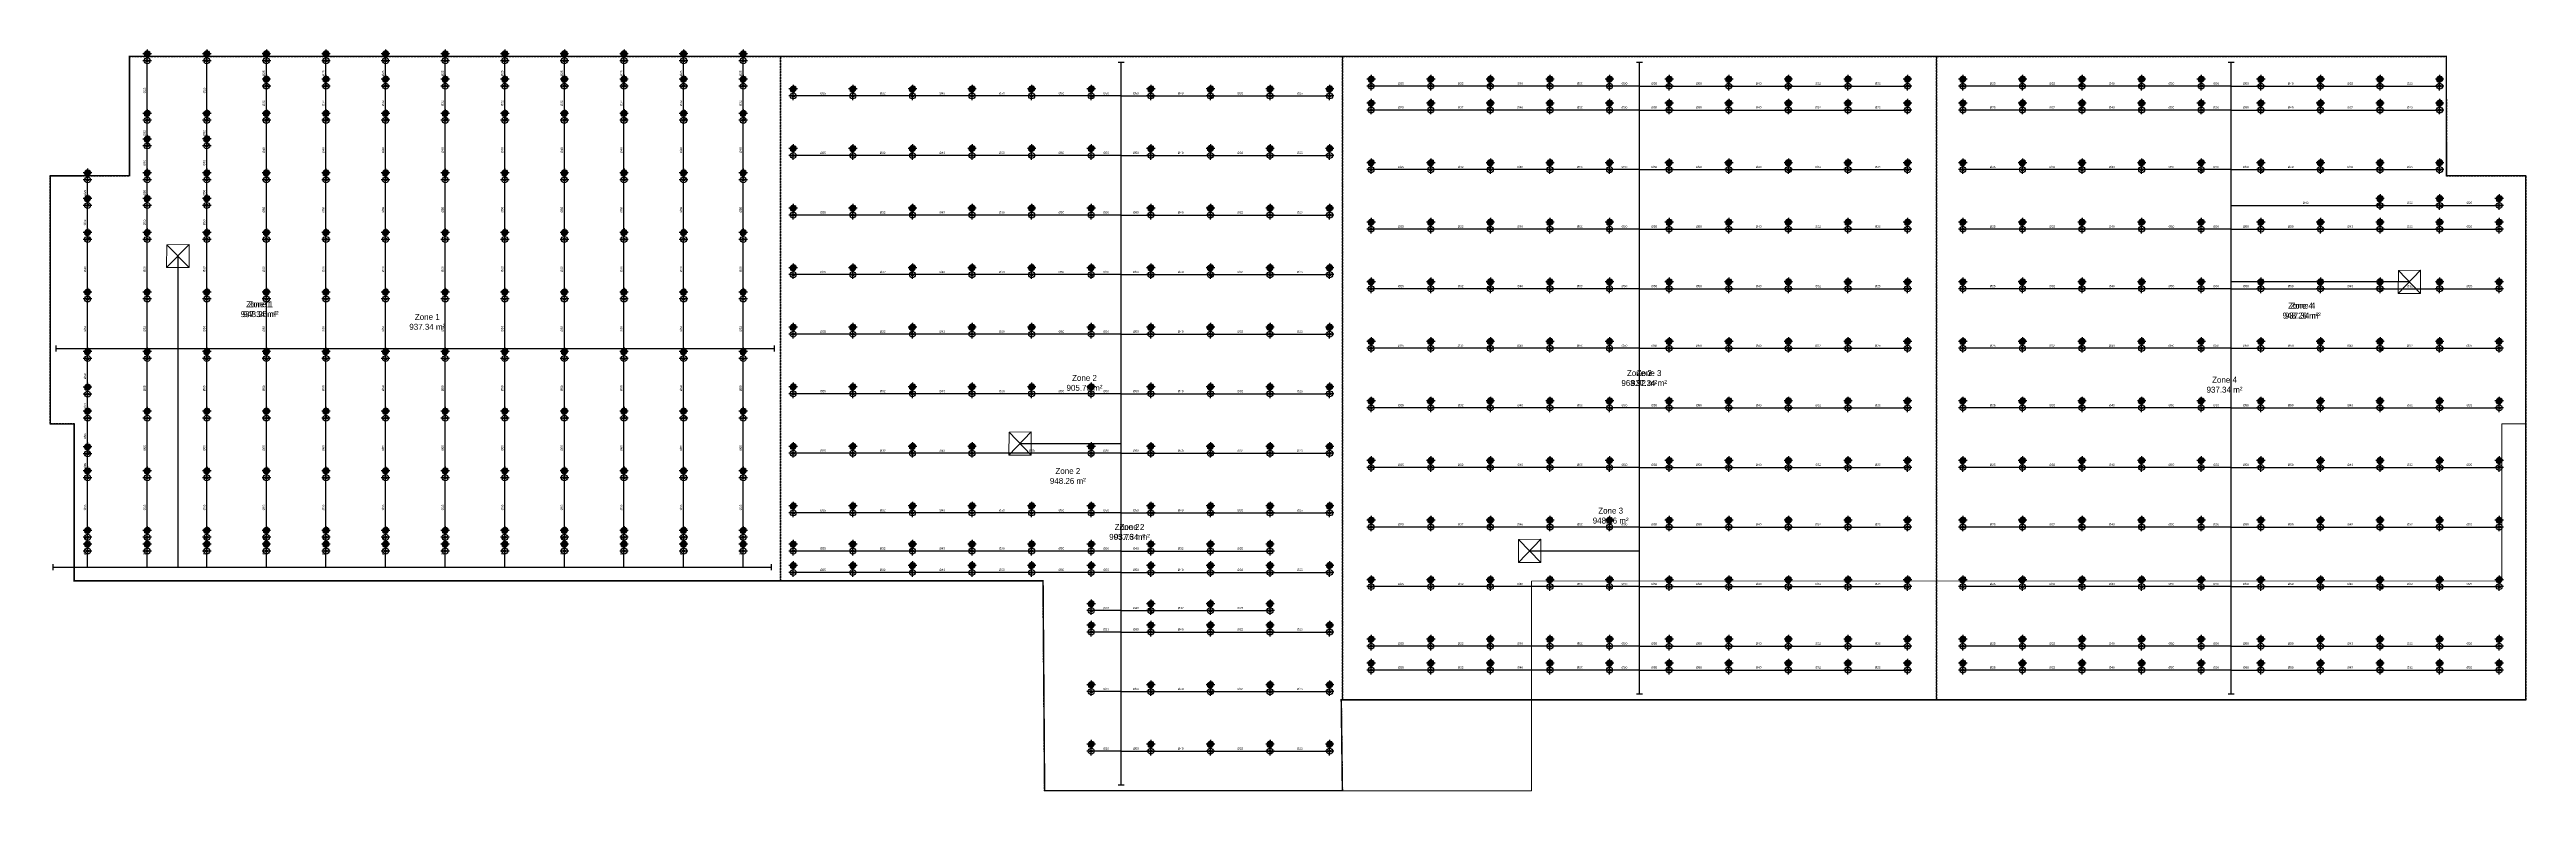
# Model space of a CAD drawing. Header units: millimetres. Extents: x 1706 to 534926, y -578380 to 27192.
# Drawn here: x 410251 to 534926, y -346877 to -309511 of the extents above; entities that cross this region are included whole.
import ezdxf

# ---------------------------------------------------------------- set-up
doc = ezdxf.new("R2010")
doc.units = ezdxf.units.MM
doc.linetypes.add('DASHDOT', pattern=[1, 0.5, -0.25, 0, -0.25])
doc.linetypes.add('DASHED', pattern=[19.05, 12.7, -6.35])
doc.layers.get('0').update_dxf_attribs({"color": 251})
for name, color, linetype in [('25∅', 1, 'DASHDOT'), ('floor boundary', 5, 'Continuous'), ('sprinkler - pipe branch', 1, 'Continuous'), ('sprinkler - pipe branch labels', 7, 'Continuous'), ('sprinkler - pipe branch markers', 8, 'Continuous'), ('sprinkler - pipe main', 1, 'Continuous'), ('sprinkler - pipe reducer', 30, 'Continuous'), ('sprinkler - sprinkler (above)', 4, 'Continuous'), ('sprinkler - zone label', 7, 'Continuous')]:
    doc.layers.add(name, color=color, linetype=linetype)
doc.layers.add('FF-PENDENT SPRINKLER', color=7, linetype='Continuous', true_color=0xcc0099)
doc.layers.add('McD-FIRE-SPRINKLER LINES', color=1, linetype='Continuous', lineweight=9)

# ---------------------------------------------------------------- blocks, each defined once
blk = doc.blocks.new('shaft')
at = {"layer": 'McD-FIRE-SPRINKLER LINES'}
blk.add_lwpolyline([(-550, 570), (-564, -585), (564, -585), (564, 584)], close=True, dxfattribs=at)
for points in [[(564, 584), (-564, -585)], [(-550, 570), (564, -585)]]:
    blk.add_lwpolyline(points, dxfattribs=at)
blk = doc.blocks.new('UPRIGHT SPRINKLER -68°C')
at = {"color": 5}
for p, q in [((-106, 3, 3), (-81, 13, 3)), ((-106, 3, 3), (-82, -7, 3)), ((-74, 76, 3), (-49, 65, 3)), ((-74, 76, 3), (-64, 51, 3)), ((3, 106, 3), (-9, 80, 3)), ((3, 106, 3), (13, 79, 3)), ((76, 74, 3), (49, 63, 3)), ((76, 74, 3), (65, 47, 3)), ((105, -3, 3), (79, 9, 3)), ((-76, -73, 3), (-66, -49, 3)), ((-76, -73, 3), (-53, -63, 3)), ((-4, -105, 3), (-13, -81, 3)), ((-4, -105, 3), (7, -81, 3)), ((72, -77, 3), (47, -66, 3)), ((72, -77, 3), (62, -51, 3)), ((105, -3, 3), (79, -13, 3))]:
    blk.add_line(p, q, dxfattribs=at)
at = {"color": 6}
for p, q in [((-1, -1, 3), (-106, 4, 3)), ((-96, 45, 3), (-78, 25, 3)), ((-96, 45, 3), (-69, 44, 3)), ((72, -77, 3), (-74, 76, 3)), ((-36, 100, 3), (-38, 72, 3)), ((-36, 100, 3), (-17, 79, 3)), ((-1, -1, 3), (3, 106, 3)), ((76, 74, 3), (-1, -1, 3)), ((43, 98, 3), (21, 77, 3)), ((43, 98, 3), (42, 68, 3)), ((99, 38, 3), (70, 39, 3)), ((99, 38, 3), (78, 18, 3)), ((-99, -35, 3), (-80, -18, 3)), ((-99, -35, 3), (-74, -36, 3)), ((-76, -73, 3), (-1, -1, 3)), ((-45, -95, 3), (-44, -70, 3)), ((-45, -95, 3), (-26, -78, 3)), ((-1, -1, 3), (-4, -105, 3)), ((-1, -1, 3), (105, -3, 3)), ((36, -98, 3), (19, -79, 3)), ((36, -98, 3), (38, -72, 3)), ((96, -43, 3), (69, -42, 3)), ((96, -43, 3), (77, -22, 3))]:
    blk.add_line(p, q, dxfattribs=at)
at = {"color": 5, "elevation": 3}
for points in [[(-1, -136), (-1, 135)], [(-137, -1), (135, -1)]]:
    blk.add_lwpolyline(points, dxfattribs=at)
at = {"color": 3}
blk.add_circle((-1, -1, 3), 59.2, dxfattribs=at)
at = {"color": 5}
for start, end in [(140.84218, 170.37136), (95.63152, 125.6992), (51.76391, 79.86848), (6.83131, 35.81464), (184.84072, 216.50121), (230.61785, 261.71385), (276.02156, 306.59449), (321.51844, 351.2266)]:
    blk.add_arc((-1, -1, 3), 81.1, start, end, dxfattribs=at)
blk = doc.blocks.new('PENDENT SPRINKLER (RG)')
at = {"linetype": 'Continuous', "extrusion": (0.000667552, -0.000166966, 1)}
h = blk.add_hatch(color=5, dxfattribs=at)
h.dxf.hatch_style = 1
edge = h.paths.add_edge_path()
edge.add_arc((0, 0), 56.7, 44.56198, 404.56198, ccw=False)
at = {"layer": '25∅', "linetype": 'Continuous', "extrusion": (0.000667552, -0.000166966, 1)}
h = blk.add_hatch(color=5, dxfattribs=at)
h.dxf.hatch_style = 1
edge = h.paths.add_edge_path()
edge.add_arc((0, 0), 56.7, 44.56198, 404.56198, ccw=False)
at = {"color": 222, "linetype": 'Continuous', "true_color": 0xcc0099, "extrusion": (0.000667073, -0.000166479, 1)}
for points in [[(0, -217), (0, 217)], [(-217, 0), (217, 0)]]:
    blk.add_lwpolyline(points, dxfattribs=at)
at = {"color": 222, "linetype": 'Continuous', "true_color": 0xcc0099, "extrusion": (0.000667552, -0.000166966, 1)}
blk.add_circle((0, 0), 150, dxfattribs=at)
at = {"color": 5, "linetype": 'Continuous', "extrusion": (0.000667552, -0.000166966, 1)}
blk.add_circle((0, 0), 56.7, dxfattribs=at)
at = {"layer": '25∅', "color": 5, "linetype": 'Continuous', "extrusion": (0.000667552, -0.000166966, 1)}
blk.add_circle((0, 0), 56.7, dxfattribs=at)
at = {"layer": 'FF-PENDENT SPRINKLER', "extrusion": (1.02436e-19, 0, -1), "xscale": 1.588226225829954, "yscale": 1.588226225829954, "zscale": 1.588226225829954}
blk.add_blockref('UPRIGHT SPRINKLER -68°C', (-346, 1, -4), dxfattribs=at)
blk = doc.blocks.new('reducer')
at = {"layer": 'McD-FIRE-SPRINKLER LINES'}
blk.add_lwpolyline([(16, 55), (33, 55), (48, 0), (0, 0)], close=True, dxfattribs=at)

msp = doc.modelspace()

# ---------------------------------------------------------------- linework, layer by layer
at = {"layer": 'floor boundary', "color": 0, "linetype": 'Continuous', "const_width": 75}
msp.add_lwpolyline([(411488.703, -336266.793), (411488.703, -328366.794), (410288.704, -328366.794), (410288.704, -315870.079), (414276.703, -315866.794), (414276.703, -309854.793), (530888.703, -309854.793), (530900.703, -315866.794), (534888.704, -315866.794), (534888.704, -342261.747), (475267.709, -342261.747), (475325.367, -346839.556), (460338.663, -346839.556), (460259.49, -336269.794)], close=True, dxfattribs=at)
at = {"layer": 'floor boundary', "linetype": 'DASHED'}
for points in [[(447043.256, -309854.793), (447043.256, -336268.98), (411488.703, -336266.793), (411488.703, -328366.794), (410288.704, -328366.794), (410288.704, -315870.079), (414276.703, -315866.794), (414276.703, -309854.793)], [(447043.256, -309854.793), (447043.256, -336268.98), (411488.703, -336266.793), (411488.703, -328366.794), (410288.704, -328366.794), (410288.704, -315870.079), (414276.703, -315866.794), (414276.703, -309854.793)], [(475325.367, -309854.793), (475325.367, -342261.747), (475267.709, -342261.747), (475325.367, -346839.556), (460338.663, -346839.556), (460259.49, -336269.794), (447043.256, -336268.98), (447043.256, -309854.793)], [(475325.367, -309854.793), (475325.367, -342261.747), (475267.709, -342261.747), (475325.367, -346839.556), (460338.663, -346839.556), (460259.49, -336269.794), (447043.256, -336268.98), (447043.256, -309854.793)], [(505223.785, -309854.793), (505223.785, -342261.747), (475325.367, -342261.747), (475325.367, -309854.793)], [(505223.785, -309854.793), (505223.785, -342261.747), (475325.367, -342261.747), (475325.367, -309854.793)], [(505223.785, -342261.747), (505223.785, -309854.793), (530888.703, -309854.793), (530900.703, -315866.794), (534888.704, -315866.794), (534888.704, -342261.747)], [(505223.785, -342261.747), (505223.785, -309854.793), (530888.703, -309854.793), (530900.703, -315866.794), (534888.704, -315866.794), (534888.704, -342261.747)]]:
    msp.add_lwpolyline(points, close=True, dxfattribs=at)
at = {"layer": 'McD-FIRE-SPRINKLER LINES'}
msp.add_lwpolyline([(414276.703, -309854.793), (414276.703, -315866.794), (410288.704, -315870.079), (410288.704, -328366.794), (411488.703, -328366.794), (411488.703, -336266.793), (460259.49, -336269.794), (460338.663, -346839.556), (484838.703, -346839.556), (484838.703, -336278.794), (533688.707, -336266.793), (533688.707, -328366.794), (534888.704, -328366.794), (534888.704, -315866.794), (530900.703, -315866.794), (530888.703, -309854.793)], close=True, dxfattribs=at)
at = {"layer": 'sprinkler - pipe branch'}
for points in [[(415165.98, -313074.677), (415165.98, -310074.677)], [(418165.98, -313074.677), (418165.98, -310074.677)], [(421165.98, -311354.793), (421165.98, -310074.677)], [(424165.98, -311354.793), (424165.98, -310074.677)], [(427165.98, -311354.793), (427165.98, -310074.677)], [(430165.98, -311354.793), (430165.98, -310074.677)], [(433165.98, -311354.793), (433165.98, -310074.677)], [(436165.98, -311354.793), (436165.98, -310074.677)], [(439165.98, -311354.793), (439165.98, -310074.677)], [(442165.98, -311354.793), (442165.98, -310074.677)], [(445165.98, -311354.793), (445165.98, -310074.677)], [(421165.98, -313074.677), (421165.98, -311354.793)], [(424165.98, -313074.677), (424165.98, -311354.793)], [(427165.98, -313074.677), (427165.98, -311354.793)], [(430165.98, -313074.677), (430165.98, -311354.793)], [(433165.98, -313074.677), (433165.98, -311354.793)], [(436165.98, -313074.677), (436165.98, -311354.793)], [(439165.98, -313074.677), (439165.98, -311354.793)], [(442165.98, -313074.677), (442165.98, -311354.793)], [(445165.98, -313074.677), (445165.98, -311354.793)], [(479774.576, -311354.793), (476774.576, -311354.793)], [(482774.576, -311354.793), (479774.576, -311354.793)], [(485774.576, -311354.793), (482774.576, -311354.793)], [(488774.576, -311354.793), (485774.576, -311354.793)], [(490274.576, -311354.793), (488774.576, -311354.793)], [(490274.576, -311354.793), (491774.576, -311354.793)], [(491774.576, -311354.793), (494774.576, -311354.793)], [(494774.576, -311354.793), (497774.576, -311354.793)], [(497774.576, -311354.793), (500774.576, -311354.793)], [(500774.576, -311354.793), (503774.576, -311354.793)], [(509556.245, -311354.793), (506556.245, -311354.793)], [(512556.245, -311354.793), (509556.245, -311354.793)], [(515556.245, -311354.793), (512556.245, -311354.793)], [(518556.245, -311354.793), (515556.245, -311354.793)], [(520056.245, -311354.793), (518556.245, -311354.793)], [(520056.245, -311354.793), (521556.245, -311354.793)], [(521556.245, -311354.793), (524556.245, -311354.793)], [(524556.245, -311354.793), (527556.245, -311354.793)], [(527556.245, -311354.793), (530556.245, -311354.793)], [(450684.311, -311847.174), (447684.311, -311847.174)], [(453684.311, -311847.174), (450684.311, -311847.174)], [(456684.311, -311847.174), (453684.311, -311847.174)], [(459684.311, -311847.174), (456684.311, -311847.174)], [(462684.311, -311847.174), (459684.311, -311847.174)], [(464184.311, -311847.174), (462684.311, -311847.174)], [(464184.311, -311847.174), (465684.311, -311847.174)], [(465684.311, -311847.174), (468684.311, -311847.174)], [(468684.311, -311847.174), (471684.311, -311847.174)], [(471684.311, -311847.174), (474684.311, -311847.174)], [(479774.576, -312558.27), (476774.576, -312558.27)], [(482774.576, -312558.27), (479774.576, -312558.27)], [(485774.576, -312558.27), (482774.576, -312558.27)], [(488774.576, -312558.27), (485774.576, -312558.27)], [(490274.576, -312558.27), (488774.576, -312558.27)], [(490274.576, -312558.27), (491774.576, -312558.27)], [(491774.576, -312558.27), (494774.576, -312558.27)], [(494774.576, -312558.27), (497774.576, -312558.27)], [(497774.576, -312558.27), (500774.576, -312558.27)], [(500774.576, -312558.27), (503774.576, -312558.27)], [(509556.245, -312558.27), (506556.245, -312558.27)], [(512556.245, -312558.27), (509556.245, -312558.27)], [(515556.245, -312558.27), (512556.245, -312558.27)], [(518556.245, -312558.27), (515556.245, -312558.27)], [(520056.245, -312558.27), (518556.245, -312558.27)], [(520056.245, -312558.27), (521556.245, -312558.27)], [(521556.245, -312558.27), (524556.245, -312558.27)], [(524556.245, -312558.27), (527556.245, -312558.27)], [(527556.245, -312558.27), (530556.245, -312558.27)], [(415165.98, -314366.061), (415165.98, -313074.677)], [(418165.98, -314363.589), (418165.98, -313074.677)], [(421165.98, -316074.677), (421165.98, -313074.677)], [(424165.98, -316074.677), (424165.98, -313074.677)], [(427165.98, -316074.677), (427165.98, -313074.677)], [(430165.98, -316074.677), (430165.98, -313074.677)], [(433165.98, -316074.677), (433165.98, -313074.677)], [(436165.98, -316074.677), (436165.98, -313074.677)], [(439165.98, -316074.677), (439165.98, -313074.677)], [(442165.98, -316074.677), (442165.98, -313074.677)], [(445165.98, -316074.677), (445165.98, -313074.677)], [(415165.98, -316074.677), (415165.98, -314366.061)], [(418165.98, -316074.677), (418165.98, -314363.589)], [(450684.311, -314847.174), (447684.311, -314847.174)], [(453684.311, -314847.174), (450684.311, -314847.174)], [(456684.311, -314847.174), (453684.311, -314847.174)], [(459684.311, -314847.174), (456684.311, -314847.174)], [(462684.311, -314847.174), (459684.311, -314847.174)], [(464184.311, -314847.174), (462684.311, -314847.174)], [(464184.311, -314847.174), (465684.311, -314847.174)], [(465684.311, -314847.174), (468684.311, -314847.174)], [(468684.311, -314847.174), (471684.311, -314847.174)], [(471684.311, -314847.174), (474684.311, -314847.174)], [(412165.98, -317368.532), (412165.98, -316074.677)], [(415165.98, -317366.061), (415165.98, -316074.677)], [(418165.98, -317363.589), (418165.98, -316074.677)], [(421165.98, -319074.677), (421165.98, -316074.677)], [(424165.98, -319074.677), (424165.98, -316074.677)], [(427165.98, -319074.677), (427165.98, -316074.677)], [(430165.98, -319074.677), (430165.98, -316074.677)], [(433165.98, -319074.677), (433165.98, -316074.677)], [(436165.98, -319074.677), (436165.98, -316074.677)], [(439165.98, -319074.677), (439165.98, -316074.677)], [(442165.98, -319074.677), (442165.98, -316074.677)], [(445165.98, -319074.677), (445165.98, -316074.677)], [(479774.576, -315558.27), (476774.576, -315558.27)], [(482774.576, -315558.27), (479774.576, -315558.27)], [(485774.576, -315558.27), (482774.576, -315558.27)], [(488774.576, -315558.27), (485774.576, -315558.27)], [(490274.576, -315558.27), (488774.576, -315558.27)], [(490274.576, -315558.27), (491774.576, -315558.27)], [(491774.576, -315558.27), (494774.576, -315558.27)], [(494774.576, -315558.27), (497774.576, -315558.27)], [(497774.576, -315558.27), (500774.576, -315558.27)], [(500774.576, -315558.27), (503774.576, -315558.27)], [(509556.245, -315558.27), (506556.245, -315558.27)], [(512556.245, -315558.27), (509556.245, -315558.27)], [(515556.245, -315558.27), (512556.245, -315558.27)], [(518556.245, -315558.27), (515556.245, -315558.27)], [(520056.245, -315558.27), (518556.245, -315558.27)], [(520056.245, -315558.27), (521556.245, -315558.27)], [(521556.245, -315558.27), (524556.245, -315558.27)], [(524556.245, -315558.27), (527556.245, -315558.27)], [(527556.245, -315558.27), (530556.245, -315558.27)], [(412165.98, -319074.677), (412165.98, -317368.532)], [(415165.98, -319074.677), (415165.98, -317366.061)], [(418165.98, -319074.677), (418165.98, -317363.589)], [(450684.311, -317847.174), (447684.311, -317847.174)], [(453684.311, -317847.174), (450684.311, -317847.174)], [(456684.311, -317847.174), (453684.311, -317847.174)], [(459684.311, -317847.174), (456684.311, -317847.174)], [(462684.311, -317847.174), (459684.311, -317847.174)], [(464184.311, -317847.174), (462684.311, -317847.174)], [(464184.311, -317847.174), (465684.311, -317847.174)], [(465684.311, -317847.174), (468684.311, -317847.174)], [(468684.311, -317847.174), (471684.311, -317847.174)], [(471684.311, -317847.174), (474684.311, -317847.174)], [(520056.245, -317366.794), (527556.245, -317366.794)], [(527556.245, -317366.794), (530556.245, -317366.794)], [(530556.245, -317366.794), (533556.245, -317366.794)], [(412165.98, -322074.677), (412165.98, -319074.677)], [(415165.98, -322074.677), (415165.98, -319074.677)], [(418165.98, -322074.677), (418165.98, -319074.677)], [(421165.98, -322074.677), (421165.98, -319074.677)], [(424165.98, -322074.677), (424165.98, -319074.677)], [(427165.98, -322074.677), (427165.98, -319074.677)], [(430165.98, -322074.677), (430165.98, -319074.677)], [(433165.98, -322074.677), (433165.98, -319074.677)], [(436165.98, -322074.677), (436165.98, -319074.677)], [(439165.98, -322074.677), (439165.98, -319074.677)], [(442165.98, -322074.677), (442165.98, -319074.677)], [(445165.98, -322074.677), (445165.98, -319074.677)], [(479774.576, -318558.27), (476774.576, -318558.27)], [(482774.576, -318558.27), (479774.576, -318558.27)], [(485774.576, -318558.27), (482774.576, -318558.27)], [(488774.576, -318558.27), (485774.576, -318558.27)], [(490274.576, -318558.27), (488774.576, -318558.27)], [(490274.576, -318558.27), (491774.576, -318558.27)], [(491774.576, -318558.27), (494774.576, -318558.27)], [(494774.576, -318558.27), (497774.576, -318558.27)], [(497774.576, -318558.27), (500774.576, -318558.27)], [(500774.576, -318558.27), (503774.576, -318558.27)], [(509556.245, -318558.27), (506556.245, -318558.27)], [(512556.245, -318558.27), (509556.245, -318558.27)], [(515556.245, -318558.27), (512556.245, -318558.27)], [(518556.245, -318558.27), (515556.245, -318558.27)], [(520056.245, -318558.27), (518556.245, -318558.27)], [(520056.245, -318558.27), (521556.245, -318558.27)], [(521556.245, -318558.27), (524556.245, -318558.27)], [(524556.245, -318558.27), (527556.245, -318558.27)], [(527556.245, -318558.27), (530556.245, -318558.27)], [(530556.245, -318558.27), (533556.245, -318558.27)], [(450684.311, -320847.174), (447684.311, -320847.174)], [(453684.311, -320847.174), (450684.311, -320847.174)], [(456684.311, -320847.174), (453684.311, -320847.174)], [(459684.311, -320847.174), (456684.311, -320847.174)], [(462684.311, -320847.174), (459684.311, -320847.174)], [(464184.311, -320847.174), (462684.311, -320847.174)], [(464184.311, -320847.174), (465684.311, -320847.174)], [(465684.311, -320847.174), (468684.311, -320847.174)], [(468684.311, -320847.174), (471684.311, -320847.174)], [(471684.311, -320847.174), (474684.311, -320847.174)], [(479774.576, -321558.27), (476774.576, -321558.27)], [(482774.576, -321558.27), (479774.576, -321558.27)], [(485774.576, -321558.27), (482774.576, -321558.27)], [(488774.576, -321558.27), (485774.576, -321558.27)], [(490274.576, -321558.27), (488774.576, -321558.27)], [(490274.576, -321558.27), (491774.576, -321558.27)], [(491774.576, -321558.27), (494774.576, -321558.27)], [(494774.576, -321558.27), (497774.576, -321558.27)], [(497774.576, -321558.27), (500774.576, -321558.27)], [(500774.576, -321558.27), (503774.576, -321558.27)], [(509556.245, -321558.27), (506556.245, -321558.27)], [(512556.245, -321558.27), (509556.245, -321558.27)], [(515556.245, -321558.27), (512556.245, -321558.27)], [(518556.245, -321558.27), (515556.245, -321558.27)], [(520056.245, -321558.27), (518556.245, -321558.27)], [(520056.245, -321558.27), (521556.245, -321558.27)], [(521556.245, -321558.27), (524556.245, -321558.27)], [(524556.245, -321558.27), (527556.245, -321558.27)], [(527556.245, -321558.27), (530556.245, -321558.27)], [(530556.245, -321558.27), (533556.245, -321558.27)], [(412165.98, -325074.677), (412165.98, -322074.677)], [(415165.98, -325074.677), (415165.98, -322074.677)], [(418165.98, -325074.677), (418165.98, -322074.677)], [(421165.98, -325074.677), (421165.98, -322074.677)], [(424165.98, -325074.677), (424165.98, -322074.677)], [(427165.98, -325074.677), (427165.98, -322074.677)], [(430165.98, -325074.677), (430165.98, -322074.677)], [(433165.98, -325074.677), (433165.98, -322074.677)], [(436165.98, -325074.677), (436165.98, -322074.677)], [(439165.98, -325074.677), (439165.98, -322074.677)], [(442165.98, -325074.677), (442165.98, -322074.677)], [(445165.98, -325074.677), (445165.98, -322074.677)], [(450684.311, -323847.174), (447684.311, -323847.174)], [(453684.311, -323847.174), (450684.311, -323847.174)], [(456684.311, -323847.174), (453684.311, -323847.174)], [(459684.311, -323847.174), (456684.311, -323847.174)], [(462684.311, -323847.174), (459684.311, -323847.174)], [(464184.311, -323847.174), (462684.311, -323847.174)], [(464184.311, -323847.174), (465684.311, -323847.174)], [(465684.311, -323847.174), (468684.311, -323847.174)], [(468684.311, -323847.174), (471684.311, -323847.174)], [(471684.311, -323847.174), (474684.311, -323847.174)], [(412165.98, -326866.794), (412165.98, -325074.677)], [(415165.98, -328074.677), (415165.98, -325074.677)], [(418165.98, -328074.677), (418165.98, -325074.677)], [(421165.98, -328074.677), (421165.98, -325074.677)], [(424165.98, -328074.677), (424165.98, -325074.677)], [(427165.98, -328074.677), (427165.98, -325074.677)], [(430165.98, -328074.677), (430165.98, -325074.677)], [(433165.98, -328074.677), (433165.98, -325074.677)], [(436165.98, -328074.677), (436165.98, -325074.677)], [(439165.98, -328074.677), (439165.98, -325074.677)], [(442165.98, -328074.677), (442165.98, -325074.677)], [(445165.98, -328074.677), (445165.98, -325074.677)], [(479774.576, -324558.27), (476774.576, -324558.27)], [(482774.576, -324558.27), (479774.576, -324558.27)], [(485774.576, -324558.27), (482774.576, -324558.27)], [(488774.576, -324558.27), (485774.576, -324558.27)], [(490274.576, -324558.27), (488774.576, -324558.27)], [(490274.576, -324558.27), (491774.576, -324558.27)], [(491774.576, -324558.27), (494774.576, -324558.27)], [(494774.576, -324558.27), (497774.576, -324558.27)], [(497774.576, -324558.27), (500774.576, -324558.27)], [(500774.576, -324558.27), (503774.576, -324558.27)], [(509556.245, -324558.27), (506556.245, -324558.27)], [(512556.245, -324558.27), (509556.245, -324558.27)], [(515556.245, -324558.27), (512556.245, -324558.27)], [(518556.245, -324558.27), (515556.245, -324558.27)], [(520056.245, -324558.27), (518556.245, -324558.27)], [(520056.245, -324558.27), (521556.245, -324558.27)], [(521556.245, -324558.27), (524556.245, -324558.27)], [(524556.245, -324558.27), (527556.245, -324558.27)], [(527556.245, -324558.27), (530556.245, -324558.27)], [(530556.245, -324558.27), (533556.245, -324558.27)], [(412165.98, -328074.677), (412165.98, -326866.794)], [(450684.311, -326847.174), (447684.311, -326847.174)], [(453684.311, -326847.174), (450684.311, -326847.174)], [(456684.311, -326847.174), (453684.311, -326847.174)], [(459684.311, -326847.174), (456684.311, -326847.174)], [(462684.311, -326847.174), (459684.311, -326847.174)], [(464184.311, -326847.174), (462684.311, -326847.174)], [(464184.311, -326847.174), (465684.311, -326847.174)], [(465684.311, -326847.174), (468684.311, -326847.174)], [(468684.311, -326847.174), (471684.311, -326847.174)], [(471684.311, -326847.174), (474684.311, -326847.174)], [(479774.576, -327558.27), (476774.576, -327558.27)], [(482774.576, -327558.27), (479774.576, -327558.27)], [(485774.576, -327558.27), (482774.576, -327558.27)], [(488774.576, -327558.27), (485774.576, -327558.27)], [(490274.576, -327558.27), (488774.576, -327558.27)], [(490274.576, -327558.27), (491774.576, -327558.27)], [(491774.576, -327558.27), (494774.576, -327558.27)], [(494774.576, -327558.27), (497774.576, -327558.27)], [(497774.576, -327558.27), (500774.576, -327558.27)], [(500774.576, -327558.27), (503774.576, -327558.27)], [(509556.245, -327558.27), (506556.245, -327558.27)], [(512556.245, -327558.27), (509556.245, -327558.27)], [(515556.245, -327558.27), (512556.245, -327558.27)], [(518556.245, -327558.27), (515556.245, -327558.27)], [(520056.245, -327558.27), (518556.245, -327558.27)], [(520056.245, -327558.27), (521556.245, -327558.27)], [(521556.245, -327558.27), (524556.245, -327558.27)], [(524556.245, -327558.27), (527556.245, -327558.27)], [(527556.245, -327558.27), (530556.245, -327558.27)], [(530556.245, -327558.27), (533556.245, -327558.27)], [(412165.98, -329866.794), (412165.98, -328074.677)], [(415165.98, -331074.677), (415165.98, -328074.677)], [(418165.98, -331074.677), (418165.98, -328074.677)], [(421165.98, -331074.677), (421165.98, -328074.677)], [(424165.98, -331074.677), (424165.98, -328074.677)], [(427165.98, -331074.677), (427165.98, -328074.677)], [(430165.98, -331074.677), (430165.98, -328074.677)], [(433165.98, -331074.677), (433165.98, -328074.677)], [(436165.98, -331074.677), (436165.98, -328074.677)], [(439165.98, -331074.677), (439165.98, -328074.677)], [(442165.98, -331074.677), (442165.98, -328074.677)], [(445165.98, -331074.677), (445165.98, -328074.677)], [(412165.98, -331074.677), (412165.98, -329866.794)], [(450684.311, -329847.174), (447684.311, -329847.174)], [(453684.311, -329847.174), (450684.311, -329847.174)], [(456684.311, -329847.174), (453684.311, -329847.174)], [(462684.311, -329847.174), (456684.311, -329847.174)], [(464184.311, -329847.174), (462684.311, -329847.174)], [(464184.311, -329847.174), (465684.311, -329847.174)], [(465684.311, -329847.174), (468684.311, -329847.174)], [(468684.311, -329847.174), (471684.311, -329847.174)], [(471684.311, -329847.174), (474684.311, -329847.174)], [(412165.98, -334074.677), (412165.98, -331074.677)], [(415165.98, -334074.677), (415165.98, -331074.677)], [(418165.98, -334074.677), (418165.98, -331074.677)], [(421165.98, -334074.677), (421165.98, -331074.677)], [(424165.98, -334074.677), (424165.98, -331074.677)], [(427165.98, -334074.677), (427165.98, -331074.677)], [(430165.98, -334074.677), (430165.98, -331074.677)], [(433165.98, -334074.677), (433165.98, -331074.677)], [(436165.98, -334074.677), (436165.98, -331074.677)], [(439165.98, -334074.677), (439165.98, -331074.677)], [(442165.98, -334074.677), (442165.98, -331074.677)], [(445165.98, -334074.677), (445165.98, -331074.677)], [(479774.576, -330558.27), (476774.576, -330558.27)], [(482774.576, -330558.27), (479774.576, -330558.27)], [(485774.576, -330558.27), (482774.576, -330558.27)], [(488774.576, -330558.27), (485774.576, -330558.27)], [(490274.576, -330558.27), (488774.576, -330558.27)], [(490274.576, -330558.27), (491774.576, -330558.27)], [(491774.576, -330558.27), (494774.576, -330558.27)], [(494774.576, -330558.27), (497774.576, -330558.27)], [(497774.576, -330558.27), (500774.576, -330558.27)], [(500774.576, -330558.27), (503774.576, -330558.27)], [(509556.245, -330558.27), (506556.245, -330558.27)], [(512556.245, -330558.27), (509556.245, -330558.27)], [(515556.245, -330558.27), (512556.245, -330558.27)], [(518556.245, -330558.27), (515556.245, -330558.27)], [(520056.245, -330558.27), (518556.245, -330558.27)], [(520056.245, -330558.27), (521556.245, -330558.27)], [(521556.245, -330558.27), (524556.245, -330558.27)], [(524556.245, -330558.27), (527556.245, -330558.27)], [(527556.245, -330558.27), (530556.245, -330558.27)], [(530556.245, -330558.27), (533556.245, -330558.27)], [(450684.311, -332847.174), (447684.311, -332847.174)], [(453684.311, -332847.174), (450684.311, -332847.174)], [(456684.311, -332847.174), (453684.311, -332847.174)], [(459684.311, -332847.174), (456684.311, -332847.174)], [(462684.311, -332847.174), (459684.311, -332847.174)], [(464184.311, -332847.174), (462684.311, -332847.174)], [(464184.311, -332847.174), (465684.311, -332847.174)], [(465684.311, -332847.174), (468684.311, -332847.174)], [(468684.311, -332847.174), (471684.311, -332847.174)], [(471684.311, -332847.174), (474684.311, -332847.174)], [(412165.98, -335574.677), (412165.98, -334074.677)], [(415165.98, -335574.677), (415165.98, -334074.677)], [(418165.98, -335574.677), (418165.98, -334074.677)], [(421165.98, -335574.677), (421165.98, -334074.677)], [(424165.98, -335574.677), (424165.98, -334074.677)], [(427165.98, -335574.677), (427165.98, -334074.677)], [(430165.98, -335574.677), (430165.98, -334074.677)], [(433165.98, -335574.677), (433165.98, -334074.677)], [(436165.98, -335574.677), (436165.98, -334074.677)], [(439165.98, -335574.677), (439165.98, -334074.677)], [(442165.98, -335574.677), (442165.98, -334074.677)], [(445165.98, -335574.677), (445165.98, -334074.677)], [(479774.576, -333558.27), (476774.576, -333558.27)], [(482774.576, -333558.27), (479774.576, -333558.27)], [(485774.576, -333558.27), (482774.576, -333558.27)], [(488774.576, -333558.27), (485774.576, -333558.27)], [(490274.576, -333558.27), (488774.576, -333558.27)], [(490274.576, -333558.27), (491774.576, -333558.27)], [(491774.576, -333558.27), (494774.576, -333558.27)], [(494774.576, -333558.27), (497774.576, -333558.27)], [(497774.576, -333558.27), (500774.576, -333558.27)], [(500774.576, -333558.27), (503774.576, -333558.27)], [(509556.245, -333558.27), (506556.245, -333558.27)], [(512556.245, -333558.27), (509556.245, -333558.27)], [(515556.245, -333558.27), (512556.245, -333558.27)], [(518556.245, -333558.27), (515556.245, -333558.27)], [(520056.245, -333558.27), (518556.245, -333558.27)], [(520056.245, -333558.27), (521556.245, -333558.27)], [(521556.245, -333558.27), (524556.245, -333558.27)], [(524556.245, -333558.27), (527556.245, -333558.27)], [(527556.245, -333558.27), (530556.245, -333558.27)], [(530556.245, -333558.27), (533556.245, -333558.27)], [(450684.311, -334769.204), (447684.311, -334769.02)], [(453684.311, -334769.389), (450684.311, -334769.204)], [(456684.311, -334769.574), (453684.311, -334769.389)], [(459684.311, -334769.758), (456684.311, -334769.574)], [(462684.311, -334769.943), (459684.311, -334769.758)], [(464184.311, -334769.943), (462684.311, -334769.943)], [(464184.311, -334770.127), (465684.311, -334770.127)], [(465684.311, -334770.127), (468684.311, -334770.312)], [(468684.311, -334770.312), (471684.311, -334770.497)], [(450684.311, -335847.174), (447684.311, -335847.174)], [(453684.311, -335847.174), (450684.311, -335847.174)], [(456684.311, -335847.174), (453684.311, -335847.174)], [(459684.311, -335847.174), (456684.311, -335847.174)], [(462684.311, -335847.174), (459684.311, -335847.174)], [(464184.311, -335847.174), (462684.311, -335847.174)], [(464184.311, -335847.174), (465684.311, -335847.174)], [(465684.311, -335847.174), (468684.311, -335847.174)], [(468684.311, -335847.174), (471684.311, -335847.174)], [(471684.311, -335847.174), (474684.311, -335847.174)], [(479774.576, -336558.27), (476774.576, -336558.27)], [(482774.576, -336558.27), (479774.576, -336558.27)], [(485774.576, -336558.27), (482774.576, -336558.27)], [(488774.576, -336558.27), (485774.576, -336558.27)], [(490274.576, -336558.27), (488774.576, -336558.27)], [(490274.576, -336558.27), (491774.576, -336558.27)], [(491774.576, -336558.27), (494774.576, -336558.27)], [(494774.576, -336558.27), (497774.576, -336558.27)], [(497774.576, -336558.27), (500774.576, -336558.27)], [(500774.576, -336558.27), (503774.576, -336558.27)], [(509556.245, -336558.27), (506556.245, -336558.27)], [(512556.245, -336558.27), (509556.245, -336558.27)], [(515556.245, -336558.27), (512556.245, -336558.27)], [(518556.245, -336558.27), (515556.245, -336558.27)], [(520056.245, -336558.27), (518556.245, -336558.27)], [(520056.245, -336558.27), (521556.245, -336558.27)], [(521556.245, -336558.27), (524556.245, -336558.27)], [(524556.245, -336558.27), (527556.245, -336558.27)], [(527556.245, -336558.27), (530556.245, -336558.27)], [(530556.245, -336558.27), (533556.245, -336558.27)], [(464184.311, -337769.943), (462684.311, -337769.943)], [(464184.311, -337770.127), (465684.311, -337770.127)], [(465684.311, -337770.127), (468684.311, -337770.312)], [(468684.311, -337770.312), (471684.311, -337770.497)], [(464184.311, -338847.174), (462684.311, -338847.174)], [(464184.311, -338847.174), (465684.311, -338847.174)], [(465684.311, -338847.174), (468684.311, -338847.174)], [(468684.311, -338847.174), (471684.311, -338847.174)], [(471684.311, -338847.174), (474684.311, -338847.174)], [(479774.576, -339558.27), (476774.576, -339558.27)], [(482774.576, -339558.27), (479774.576, -339558.27)], [(485774.576, -339558.27), (482774.576, -339558.27)], [(488774.576, -339558.27), (485774.576, -339558.27)], [(490274.576, -339558.27), (488774.576, -339558.27)], [(490274.576, -339558.27), (491774.576, -339558.27)], [(491774.576, -339558.27), (494774.576, -339558.27)], [(494774.576, -339558.27), (497774.576, -339558.27)], [(497774.576, -339558.27), (500774.576, -339558.27)], [(500774.576, -339558.27), (503774.576, -339558.27)], [(509556.245, -339558.27), (506556.245, -339558.27)], [(512556.245, -339558.27), (509556.245, -339558.27)], [(515556.245, -339558.27), (512556.245, -339558.27)], [(518556.245, -339558.27), (515556.245, -339558.27)], [(520056.245, -339558.27), (518556.245, -339558.27)], [(520056.245, -339558.27), (521556.245, -339558.27)], [(521556.245, -339558.27), (524556.245, -339558.27)], [(524556.245, -339558.27), (527556.245, -339558.27)], [(527556.245, -339558.27), (530556.245, -339558.27)], [(530556.245, -339558.27), (533556.245, -339558.27)], [(479774.576, -340761.747), (476774.576, -340761.747)], [(482774.576, -340761.747), (479774.576, -340761.747)], [(485774.576, -340761.747), (482774.576, -340761.747)], [(488774.576, -340761.747), (485774.576, -340761.747)], [(490274.576, -340761.747), (488774.576, -340761.747)], [(490274.576, -340761.747), (491774.576, -340761.747)], [(491774.576, -340761.747), (494774.576, -340761.747)], [(494774.576, -340761.747), (497774.576, -340761.747)], [(497774.576, -340761.747), (500774.576, -340761.747)], [(500774.576, -340761.747), (503774.576, -340761.747)], [(509556.245, -340761.747), (506556.245, -340761.747)], [(512556.245, -340761.747), (509556.245, -340761.747)], [(515556.245, -340761.747), (512556.245, -340761.747)], [(518556.245, -340761.747), (515556.245, -340761.747)], [(520056.245, -340761.747), (518556.245, -340761.747)], [(520056.245, -340761.747), (521556.245, -340761.747)], [(521556.245, -340761.747), (524556.245, -340761.747)], [(524556.245, -340761.747), (527556.245, -340761.747)], [(527556.245, -340761.747), (530556.245, -340761.747)], [(530556.245, -340761.747), (533556.245, -340761.747)], [(464184.311, -341847.174), (462684.311, -341847.174)], [(464184.311, -341847.174), (465684.311, -341847.174)], [(465684.311, -341847.174), (468684.311, -341847.174)], [(468684.311, -341847.174), (471684.311, -341847.174)], [(471684.311, -341847.174), (474684.311, -341847.174)], [(464184.311, -344847.174), (462684.311, -344847.174)], [(464184.311, -344847.174), (465684.311, -344847.174)], [(465684.311, -344847.174), (468684.311, -344847.174)], [(468684.311, -344847.174), (471684.311, -344847.174)], [(471684.311, -344847.174), (474684.311, -344847.174)]]:
    msp.add_lwpolyline(points, dxfattribs=at)
at = {"layer": 'sprinkler - pipe branch markers'}
for p, q in [((415065.98, -310074.677), (415265.98, -310074.677)), ((418065.98, -310074.677), (418265.98, -310074.677)), ((421065.98, -310074.677), (421265.98, -310074.677)), ((424065.98, -310074.677), (424265.98, -310074.677)), ((427065.98, -310074.677), (427265.98, -310074.677)), ((430065.98, -310074.677), (430265.98, -310074.677)), ((433065.98, -310074.677), (433265.98, -310074.677)), ((436065.98, -310074.677), (436265.98, -310074.677)), ((439065.98, -310074.677), (439265.98, -310074.677)), ((442065.98, -310074.677), (442265.98, -310074.677)), ((445065.98, -310074.677), (445265.98, -310074.677)), ((421065.98, -311354.793), (421265.98, -311354.793)), ((424065.98, -311354.793), (424265.98, -311354.793)), ((427065.98, -311354.793), (427265.98, -311354.793)), ((430065.98, -311354.793), (430265.98, -311354.793)), ((433065.98, -311354.793), (433265.98, -311354.793)), ((436065.98, -311354.793), (436265.98, -311354.793)), ((439065.98, -311354.793), (439265.98, -311354.793)), ((442065.98, -311354.793), (442265.98, -311354.793)), ((445065.98, -311354.793), (445265.98, -311354.793)), ((476674.576, -311354.793), (476874.576, -311354.793)), ((479674.576, -311354.793), (479874.576, -311354.793)), ((482674.576, -311354.793), (482874.576, -311354.793)), ((485674.576, -311354.793), (485874.576, -311354.793)), ((488674.576, -311354.793), (488874.576, -311354.793)), ((491674.576, -311354.793), (491874.576, -311354.793)), ((494674.576, -311354.793), (494874.576, -311354.793)), ((497674.576, -311354.793), (497874.576, -311354.793)), ((500674.576, -311354.793), (500874.576, -311354.793)), ((503674.576, -311354.793), (503874.576, -311354.793)), ((506456.245, -311354.793), (506656.245, -311354.793)), ((509456.245, -311354.793), (509656.245, -311354.793)), ((512456.245, -311354.793), (512656.245, -311354.793)), ((515456.245, -311354.793), (515656.245, -311354.793)), ((518456.245, -311354.793), (518656.245, -311354.793)), ((521456.245, -311354.793), (521656.245, -311354.793)), ((524456.245, -311354.793), (524656.245, -311354.793)), ((527456.245, -311354.793), (527656.245, -311354.793)), ((530456.245, -311354.793), (530656.245, -311354.793)), ((447584.311, -311847.174), (447784.311, -311847.174)), ((450584.311, -311847.174), (450784.311, -311847.174)), ((453584.311, -311847.174), (453784.311, -311847.174)), ((456584.311, -311847.174), (456784.311, -311847.174)), ((459584.311, -311847.174), (459784.311, -311847.174)), ((462584.311, -311847.174), (462784.311, -311847.174)), ((465584.311, -311847.174), (465784.311, -311847.174)), ((468584.311, -311847.174), (468784.311, -311847.174)), ((471584.311, -311847.174), (471784.311, -311847.174)), ((474584.311, -311847.174), (474784.311, -311847.174)), ((476674.576, -312558.27), (476874.576, -312558.27)), ((479674.576, -312558.27), (479874.576, -312558.27)), ((482674.576, -312558.27), (482874.576, -312558.27)), ((485674.576, -312558.27), (485874.576, -312558.27)), ((488674.576, -312558.27), (488874.576, -312558.27)), ((491674.576, -312558.27), (491874.576, -312558.27)), ((494674.576, -312558.27), (494874.576, -312558.27)), ((497674.576, -312558.27), (497874.576, -312558.27)), ((500674.576, -312558.27), (500874.576, -312558.27)), ((503674.576, -312558.27), (503874.576, -312558.27)), ((506456.245, -312558.27), (506656.245, -312558.27)), ((509456.245, -312558.27), (509656.245, -312558.27)), ((512456.245, -312558.27), (512656.245, -312558.27)), ((515456.245, -312558.27), (515656.245, -312558.27)), ((518456.245, -312558.27), (518656.245, -312558.27)), ((521456.245, -312558.27), (521656.245, -312558.27)), ((524456.245, -312558.27), (524656.245, -312558.27)), ((527456.245, -312558.27), (527656.245, -312558.27)), ((530456.245, -312558.27), (530656.245, -312558.27)), ((415065.98, -313074.677), (415265.98, -313074.677)), ((418065.98, -313074.677), (418265.98, -313074.677)), ((421065.98, -313074.677), (421265.98, -313074.677)), ((424065.98, -313074.677), (424265.98, -313074.677)), ((427065.98, -313074.677), (427265.98, -313074.677)), ((430065.98, -313074.677), (430265.98, -313074.677)), ((433065.98, -313074.677), (433265.98, -313074.677)), ((436065.98, -313074.677), (436265.98, -313074.677)), ((439065.98, -313074.677), (439265.98, -313074.677)), ((442065.98, -313074.677), (442265.98, -313074.677)), ((445065.98, -313074.677), (445265.98, -313074.677)), ((415065.98, -314366.061), (415265.98, -314366.061)), ((418065.98, -314363.589), (418265.98, -314363.589)), ((447584.311, -314847.174), (447784.311, -314847.174)), ((450584.311, -314847.174), (450784.311, -314847.174)), ((453584.311, -314847.174), (453784.311, -314847.174)), ((456584.311, -314847.174), (456784.311, -314847.174)), ((459584.311, -314847.174), (459784.311, -314847.174)), ((462584.311, -314847.174), (462784.311, -314847.174)), ((465584.311, -314847.174), (465784.311, -314847.174)), ((468584.311, -314847.174), (468784.311, -314847.174)), ((471584.311, -314847.174), (471784.311, -314847.174)), ((474584.311, -314847.174), (474784.311, -314847.174)), ((412065.98, -316074.677), (412265.98, -316074.677)), ((415065.98, -316074.677), (415265.98, -316074.677)), ((418065.98, -316074.677), (418265.98, -316074.677)), ((421065.98, -316074.677), (421265.98, -316074.677)), ((424065.98, -316074.677), (424265.98, -316074.677)), ((427065.98, -316074.677), (427265.98, -316074.677)), ((430065.98, -316074.677), (430265.98, -316074.677)), ((433065.98, -316074.677), (433265.98, -316074.677)), ((436065.98, -316074.677), (436265.98, -316074.677)), ((439065.98, -316074.677), (439265.98, -316074.677)), ((442065.98, -316074.677), (442265.98, -316074.677)), ((445065.98, -316074.677), (445265.98, -316074.677)), ((476674.576, -315558.27), (476874.576, -315558.27)), ((479674.576, -315558.27), (479874.576, -315558.27)), ((482674.576, -315558.27), (482874.576, -315558.27)), ((485674.576, -315558.27), (485874.576, -315558.27)), ((488674.576, -315558.27), (488874.576, -315558.27)), ((491674.576, -315558.27), (491874.576, -315558.27)), ((494674.576, -315558.27), (494874.576, -315558.27)), ((497674.576, -315558.27), (497874.576, -315558.27)), ((500674.576, -315558.27), (500874.576, -315558.27)), ((503674.576, -315558.27), (503874.576, -315558.27)), ((506456.245, -315558.27), (506656.245, -315558.27)), ((509456.245, -315558.27), (509656.245, -315558.27)), ((512456.245, -315558.27), (512656.245, -315558.27)), ((515456.245, -315558.27), (515656.245, -315558.27)), ((518456.245, -315558.27), (518656.245, -315558.27)), ((521456.245, -315558.27), (521656.245, -315558.27)), ((524456.245, -315558.27), (524656.245, -315558.27)), ((527456.245, -315558.27), (527656.245, -315558.27)), ((530456.245, -315558.27), (530656.245, -315558.27)), ((412065.98, -317368.532), (412265.98, -317368.532)), ((415065.98, -317366.061), (415265.98, -317366.061)), ((418065.98, -317363.589), (418265.98, -317363.589)), ((447584.311, -317847.174), (447784.311, -317847.174)), ((450584.311, -317847.174), (450784.311, -317847.174)), ((453584.311, -317847.174), (453784.311, -317847.174)), ((456584.311, -317847.174), (456784.311, -317847.174)), ((459584.311, -317847.174), (459784.311, -317847.174)), ((462584.311, -317847.174), (462784.311, -317847.174)), ((465584.311, -317847.174), (465784.311, -317847.174)), ((468584.311, -317847.174), (468784.311, -317847.174)), ((471584.311, -317847.174), (471784.311, -317847.174)), ((474584.311, -317847.174), (474784.311, -317847.174)), ((527456.245, -317366.794), (527656.245, -317366.794)), ((530456.245, -317366.794), (530656.245, -317366.794)), ((533456.245, -317366.794), (533656.245, -317366.794)), ((412065.98, -319074.677), (412265.98, -319074.677)), ((415065.98, -319074.677), (415265.98, -319074.677)), ((418065.98, -319074.677), (418265.98, -319074.677)), ((421065.98, -319074.677), (421265.98, -319074.677)), ((424065.98, -319074.677), (424265.98, -319074.677)), ((427065.98, -319074.677), (427265.98, -319074.677)), ((430065.98, -319074.677), (430265.98, -319074.677)), ((433065.98, -319074.677), (433265.98, -319074.677)), ((436065.98, -319074.677), (436265.98, -319074.677)), ((439065.98, -319074.677), (439265.98, -319074.677)), ((442065.98, -319074.677), (442265.98, -319074.677)), ((445065.98, -319074.677), (445265.98, -319074.677)), ((476674.576, -318558.27), (476874.576, -318558.27)), ((479674.576, -318558.27), (479874.576, -318558.27)), ((482674.576, -318558.27), (482874.576, -318558.27)), ((485674.576, -318558.27), (485874.576, -318558.27)), ((488674.576, -318558.27), (488874.576, -318558.27)), ((491674.576, -318558.27), (491874.576, -318558.27)), ((494674.576, -318558.27), (494874.576, -318558.27)), ((497674.576, -318558.27), (497874.576, -318558.27)), ((500674.576, -318558.27), (500874.576, -318558.27)), ((503674.576, -318558.27), (503874.576, -318558.27)), ((506456.245, -318558.27), (506656.245, -318558.27)), ((509456.245, -318558.27), (509656.245, -318558.27)), ((512456.245, -318558.27), (512656.245, -318558.27)), ((515456.245, -318558.27), (515656.245, -318558.27)), ((518456.245, -318558.27), (518656.245, -318558.27)), ((521456.245, -318558.27), (521656.245, -318558.27)), ((524456.245, -318558.27), (524656.245, -318558.27)), ((527456.245, -318558.27), (527656.245, -318558.27)), ((530456.245, -318558.27), (530656.245, -318558.27)), ((533456.245, -318558.27), (533656.245, -318558.27)), ((447584.311, -320847.174), (447784.311, -320847.174)), ((450584.311, -320847.174), (450784.311, -320847.174)), ((453584.311, -320847.174), (453784.311, -320847.174)), ((456584.311, -320847.174), (456784.311, -320847.174)), ((459584.311, -320847.174), (459784.311, -320847.174)), ((462584.311, -320847.174), (462784.311, -320847.174)), ((465584.311, -320847.174), (465784.311, -320847.174)), ((468584.311, -320847.174), (468784.311, -320847.174)), ((471584.311, -320847.174), (471784.311, -320847.174)), ((474584.311, -320847.174), (474784.311, -320847.174)), ((476674.576, -321558.27), (476874.576, -321558.27)), ((479674.576, -321558.27), (479874.576, -321558.27)), ((482674.576, -321558.27), (482874.576, -321558.27)), ((485674.576, -321558.27), (485874.576, -321558.27)), ((488674.576, -321558.27), (488874.576, -321558.27)), ((491674.576, -321558.27), (491874.576, -321558.27)), ((494674.576, -321558.27), (494874.576, -321558.27)), ((497674.576, -321558.27), (497874.576, -321558.27)), ((500674.576, -321558.27), (500874.576, -321558.27)), ((503674.576, -321558.27), (503874.576, -321558.27)), ((506456.245, -321558.27), (506656.245, -321558.27)), ((509456.245, -321558.27), (509656.245, -321558.27)), ((512456.245, -321558.27), (512656.245, -321558.27)), ((515456.245, -321558.27), (515656.245, -321558.27)), ((518456.245, -321558.27), (518656.245, -321558.27)), ((521456.245, -321558.27), (521656.245, -321558.27)), ((524456.245, -321558.27), (524656.245, -321558.27)), ((527456.245, -321558.27), (527656.245, -321558.27)), ((530456.245, -321558.27), (530656.245, -321558.27)), ((533456.245, -321558.27), (533656.245, -321558.27)), ((412065.98, -322074.677), (412265.98, -322074.677)), ((415065.98, -322074.677), (415265.98, -322074.677)), ((418065.98, -322074.677), (418265.98, -322074.677)), ((421065.98, -322074.677), (421265.98, -322074.677)), ((424065.98, -322074.677), (424265.98, -322074.677)), ((427065.98, -322074.677), (427265.98, -322074.677)), ((430065.98, -322074.677), (430265.98, -322074.677)), ((433065.98, -322074.677), (433265.98, -322074.677)), ((436065.98, -322074.677), (436265.98, -322074.677)), ((439065.98, -322074.677), (439265.98, -322074.677)), ((442065.98, -322074.677), (442265.98, -322074.677)), ((445065.98, -322074.677), (445265.98, -322074.677)), ((447584.311, -323847.174), (447784.311, -323847.174)), ((450584.311, -323847.174), (450784.311, -323847.174)), ((453584.311, -323847.174), (453784.311, -323847.174)), ((456584.311, -323847.174), (456784.311, -323847.174)), ((459584.311, -323847.174), (459784.311, -323847.174)), ((462584.311, -323847.174), (462784.311, -323847.174)), ((465584.311, -323847.174), (465784.311, -323847.174)), ((468584.311, -323847.174), (468784.311, -323847.174)), ((471584.311, -323847.174), (471784.311, -323847.174)), ((474584.311, -323847.174), (474784.311, -323847.174)), ((412065.98, -325074.677), (412265.98, -325074.677)), ((415065.98, -325074.677), (415265.98, -325074.677)), ((418065.98, -325074.677), (418265.98, -325074.677)), ((421065.98, -325074.677), (421265.98, -325074.677)), ((424065.98, -325074.677), (424265.98, -325074.677)), ((427065.98, -325074.677), (427265.98, -325074.677)), ((430065.98, -325074.677), (430265.98, -325074.677)), ((433065.98, -325074.677), (433265.98, -325074.677)), ((436065.98, -325074.677), (436265.98, -325074.677)), ((439065.98, -325074.677), (439265.98, -325074.677)), ((442065.98, -325074.677), (442265.98, -325074.677)), ((445065.98, -325074.677), (445265.98, -325074.677)), ((476674.576, -324558.27), (476874.576, -324558.27)), ((479674.576, -324558.27), (479874.576, -324558.27)), ((482674.576, -324558.27), (482874.576, -324558.27)), ((485674.576, -324558.27), (485874.576, -324558.27)), ((488674.576, -324558.27), (488874.576, -324558.27)), ((491674.576, -324558.27), (491874.576, -324558.27)), ((494674.576, -324558.27), (494874.576, -324558.27)), ((497674.576, -324558.27), (497874.576, -324558.27)), ((500674.576, -324558.27), (500874.576, -324558.27)), ((503674.576, -324558.27), (503874.576, -324558.27)), ((506456.245, -324558.27), (506656.245, -324558.27)), ((509456.245, -324558.27), (509656.245, -324558.27)), ((512456.245, -324558.27), (512656.245, -324558.27)), ((515456.245, -324558.27), (515656.245, -324558.27)), ((518456.245, -324558.27), (518656.245, -324558.27)), ((521456.245, -324558.27), (521656.245, -324558.27)), ((524456.245, -324558.27), (524656.245, -324558.27)), ((527456.245, -324558.27), (527656.245, -324558.27)), ((530456.245, -324558.27), (530656.245, -324558.27)), ((533456.245, -324558.27), (533656.245, -324558.27)), ((412065.98, -326866.794), (412265.98, -326866.794)), ((447584.311, -326847.174), (447784.311, -326847.174)), ((450584.311, -326847.174), (450784.311, -326847.174)), ((453584.311, -326847.174), (453784.311, -326847.174)), ((456584.311, -326847.174), (456784.311, -326847.174)), ((459584.311, -326847.174), (459784.311, -326847.174)), ((462584.311, -326847.174), (462784.311, -326847.174)), ((465584.311, -326847.174), (465784.311, -326847.174)), ((468584.311, -326847.174), (468784.311, -326847.174)), ((471584.311, -326847.174), (471784.311, -326847.174)), ((474584.311, -326847.174), (474784.311, -326847.174)), ((476674.576, -327558.27), (476874.576, -327558.27)), ((479674.576, -327558.27), (479874.576, -327558.27)), ((482674.576, -327558.27), (482874.576, -327558.27)), ((485674.576, -327558.27), (485874.576, -327558.27)), ((488674.576, -327558.27), (488874.576, -327558.27)), ((491674.576, -327558.27), (491874.576, -327558.27)), ((494674.576, -327558.27), (494874.576, -327558.27)), ((497674.576, -327558.27), (497874.576, -327558.27)), ((500674.576, -327558.27), (500874.576, -327558.27)), ((503674.576, -327558.27), (503874.576, -327558.27)), ((506456.245, -327558.27), (506656.245, -327558.27)), ((509456.245, -327558.27), (509656.245, -327558.27)), ((512456.245, -327558.27), (512656.245, -327558.27)), ((515456.245, -327558.27), (515656.245, -327558.27)), ((518456.245, -327558.27), (518656.245, -327558.27)), ((521456.245, -327558.27), (521656.245, -327558.27)), ((524456.245, -327558.27), (524656.245, -327558.27)), ((527456.245, -327558.27), (527656.245, -327558.27)), ((530456.245, -327558.27), (530656.245, -327558.27)), ((533456.245, -327558.27), (533656.245, -327558.27)), ((412065.98, -328074.677), (412265.98, -328074.677)), ((415065.98, -328074.677), (415265.98, -328074.677)), ((418065.98, -328074.677), (418265.98, -328074.677)), ((421065.98, -328074.677), (421265.98, -328074.677)), ((424065.98, -328074.677), (424265.98, -328074.677)), ((427065.98, -328074.677), (427265.98, -328074.677)), ((430065.98, -328074.677), (430265.98, -328074.677)), ((433065.98, -328074.677), (433265.98, -328074.677)), ((436065.98, -328074.677), (436265.98, -328074.677)), ((439065.98, -328074.677), (439265.98, -328074.677)), ((442065.98, -328074.677), (442265.98, -328074.677)), ((445065.98, -328074.677), (445265.98, -328074.677)), ((412065.98, -329866.794), (412265.98, -329866.794)), ((447584.311, -329847.174), (447784.311, -329847.174)), ((450584.311, -329847.174), (450784.311, -329847.174)), ((453584.311, -329847.174), (453784.311, -329847.174)), ((456584.311, -329847.174), (456784.311, -329847.174)), ((462584.311, -329847.174), (462784.311, -329847.174)), ((465584.311, -329847.174), (465784.311, -329847.174)), ((468584.311, -329847.174), (468784.311, -329847.174)), ((471584.311, -329847.174), (471784.311, -329847.174)), ((474584.311, -329847.174), (474784.311, -329847.174)), ((412065.98, -331074.677), (412265.98, -331074.677)), ((415065.98, -331074.677), (415265.98, -331074.677)), ((418065.98, -331074.677), (418265.98, -331074.677)), ((421065.98, -331074.677), (421265.98, -331074.677)), ((424065.98, -331074.677), (424265.98, -331074.677)), ((427065.98, -331074.677), (427265.98, -331074.677)), ((430065.98, -331074.677), (430265.98, -331074.677)), ((433065.98, -331074.677), (433265.98, -331074.677)), ((436065.98, -331074.677), (436265.98, -331074.677)), ((439065.98, -331074.677), (439265.98, -331074.677)), ((442065.98, -331074.677), (442265.98, -331074.677)), ((445065.98, -331074.677), (445265.98, -331074.677)), ((476674.576, -330558.27), (476874.576, -330558.27)), ((479674.576, -330558.27), (479874.576, -330558.27)), ((482674.576, -330558.27), (482874.576, -330558.27)), ((485674.576, -330558.27), (485874.576, -330558.27)), ((488674.576, -330558.27), (488874.576, -330558.27)), ((491674.576, -330558.27), (491874.576, -330558.27)), ((494674.576, -330558.27), (494874.576, -330558.27)), ((497674.576, -330558.27), (497874.576, -330558.27)), ((500674.576, -330558.27), (500874.576, -330558.27)), ((503674.576, -330558.27), (503874.576, -330558.27)), ((506456.245, -330558.27), (506656.245, -330558.27)), ((509456.245, -330558.27), (509656.245, -330558.27)), ((512456.245, -330558.27), (512656.245, -330558.27)), ((515456.245, -330558.27), (515656.245, -330558.27)), ((518456.245, -330558.27), (518656.245, -330558.27)), ((521456.245, -330558.27), (521656.245, -330558.27)), ((524456.245, -330558.27), (524656.245, -330558.27)), ((527456.245, -330558.27), (527656.245, -330558.27)), ((530456.245, -330558.27), (530656.245, -330558.27)), ((533456.245, -330558.27), (533656.245, -330558.27)), ((447584.311, -332847.174), (447784.311, -332847.174)), ((450584.311, -332847.174), (450784.311, -332847.174)), ((453584.311, -332847.174), (453784.311, -332847.174)), ((456584.311, -332847.174), (456784.311, -332847.174)), ((459584.311, -332847.174), (459784.311, -332847.174)), ((462584.311, -332847.174), (462784.311, -332847.174)), ((465584.311, -332847.174), (465784.311, -332847.174)), ((468584.311, -332847.174), (468784.311, -332847.174)), ((471584.311, -332847.174), (471784.311, -332847.174)), ((474584.311, -332847.174), (474784.311, -332847.174)), ((412065.98, -334074.677), (412265.98, -334074.677)), ((415065.98, -334074.677), (415265.98, -334074.677)), ((418065.98, -334074.677), (418265.98, -334074.677)), ((421065.98, -334074.677), (421265.98, -334074.677)), ((424065.98, -334074.677), (424265.98, -334074.677)), ((427065.98, -334074.677), (427265.98, -334074.677)), ((430065.98, -334074.677), (430265.98, -334074.677)), ((433065.98, -334074.677), (433265.98, -334074.677)), ((436065.98, -334074.677), (436265.98, -334074.677)), ((439065.98, -334074.677), (439265.98, -334074.677)), ((442065.98, -334074.677), (442265.98, -334074.677)), ((445065.98, -334074.677), (445265.98, -334074.677)), ((476674.576, -333558.27), (476874.576, -333558.27)), ((479674.576, -333558.27), (479874.576, -333558.27)), ((482674.576, -333558.27), (482874.576, -333558.27)), ((485674.576, -333558.27), (485874.576, -333558.27)), ((488674.576, -333558.27), (488874.576, -333558.27)), ((491674.576, -333558.27), (491874.576, -333558.27)), ((494674.576, -333558.27), (494874.576, -333558.27)), ((497674.576, -333558.27), (497874.576, -333558.27)), ((500674.576, -333558.27), (500874.576, -333558.27)), ((503674.576, -333558.27), (503874.576, -333558.27)), ((506456.245, -333558.27), (506656.245, -333558.27)), ((509456.245, -333558.27), (509656.245, -333558.27)), ((512456.245, -333558.27), (512656.245, -333558.27)), ((515456.245, -333558.27), (515656.245, -333558.27)), ((518456.245, -333558.27), (518656.245, -333558.27)), ((521456.245, -333558.27), (521656.245, -333558.27)), ((524456.245, -333558.27), (524656.245, -333558.27)), ((527456.245, -333558.27), (527656.245, -333558.27)), ((530456.245, -333558.27), (530656.245, -333558.27)), ((533456.245, -333558.27), (533656.245, -333558.27)), ((447584.311, -334769.02), (447784.311, -334769.02)), ((450584.311, -334769.204), (450784.311, -334769.204)), ((453584.311, -334769.389), (453784.311, -334769.389)), ((456584.311, -334769.574), (456784.311, -334769.574)), ((459584.311, -334769.758), (459784.311, -334769.758)), ((462584.311, -334769.943), (462784.311, -334769.943)), ((465584.311, -334770.127), (465784.311, -334770.127)), ((468584.311, -334770.312), (468784.311, -334770.312)), ((471584.311, -334770.497), (471784.311, -334770.497)), ((447584.311, -335847.174), (447784.311, -335847.174)), ((450584.311, -335847.174), (450784.311, -335847.174)), ((453584.311, -335847.174), (453784.311, -335847.174)), ((456584.311, -335847.174), (456784.311, -335847.174)), ((459584.311, -335847.174), (459784.311, -335847.174)), ((462584.311, -335847.174), (462784.311, -335847.174)), ((465584.311, -335847.174), (465784.311, -335847.174)), ((468584.311, -335847.174), (468784.311, -335847.174)), ((471584.311, -335847.174), (471784.311, -335847.174)), ((474584.311, -335847.174), (474784.311, -335847.174)), ((476674.576, -336558.27), (476874.576, -336558.27)), ((479674.576, -336558.27), (479874.576, -336558.27)), ((482674.576, -336558.27), (482874.576, -336558.27)), ((485674.576, -336558.27), (485874.576, -336558.27)), ((488674.576, -336558.27), (488874.576, -336558.27)), ((491674.576, -336558.27), (491874.576, -336558.27)), ((494674.576, -336558.27), (494874.576, -336558.27)), ((497674.576, -336558.27), (497874.576, -336558.27)), ((500674.576, -336558.27), (500874.576, -336558.27)), ((503674.576, -336558.27), (503874.576, -336558.27)), ((506456.245, -336558.27), (506656.245, -336558.27)), ((509456.245, -336558.27), (509656.245, -336558.27)), ((512456.245, -336558.27), (512656.245, -336558.27)), ((515456.245, -336558.27), (515656.245, -336558.27)), ((518456.245, -336558.27), (518656.245, -336558.27)), ((521456.245, -336558.27), (521656.245, -336558.27)), ((524456.245, -336558.27), (524656.245, -336558.27)), ((527456.245, -336558.27), (527656.245, -336558.27)), ((530456.245, -336558.27), (530656.245, -336558.27)), ((533456.245, -336558.27), (533656.245, -336558.27)), ((462584.311, -337769.943), (462784.311, -337769.943)), ((465584.311, -337770.127), (465784.311, -337770.127)), ((468584.311, -337770.312), (468784.311, -337770.312)), ((471584.311, -337770.497), (471784.311, -337770.497)), ((462584.311, -338847.174), (462784.311, -338847.174)), ((465584.311, -338847.174), (465784.311, -338847.174)), ((468584.311, -338847.174), (468784.311, -338847.174)), ((471584.311, -338847.174), (471784.311, -338847.174)), ((474584.311, -338847.174), (474784.311, -338847.174)), ((476674.576, -339558.27), (476874.576, -339558.27)), ((479674.576, -339558.27), (479874.576, -339558.27)), ((482674.576, -339558.27), (482874.576, -339558.27)), ((485674.576, -339558.27), (485874.576, -339558.27)), ((488674.576, -339558.27), (488874.576, -339558.27)), ((491674.576, -339558.27), (491874.576, -339558.27)), ((494674.576, -339558.27), (494874.576, -339558.27)), ((497674.576, -339558.27), (497874.576, -339558.27)), ((500674.576, -339558.27), (500874.576, -339558.27)), ((503674.576, -339558.27), (503874.576, -339558.27)), ((506456.245, -339558.27), (506656.245, -339558.27)), ((509456.245, -339558.27), (509656.245, -339558.27)), ((512456.245, -339558.27), (512656.245, -339558.27)), ((515456.245, -339558.27), (515656.245, -339558.27)), ((518456.245, -339558.27), (518656.245, -339558.27)), ((521456.245, -339558.27), (521656.245, -339558.27)), ((524456.245, -339558.27), (524656.245, -339558.27)), ((527456.245, -339558.27), (527656.245, -339558.27)), ((530456.245, -339558.27), (530656.245, -339558.27)), ((533456.245, -339558.27), (533656.245, -339558.27)), ((476674.576, -340761.747), (476874.576, -340761.747)), ((479674.576, -340761.747), (479874.576, -340761.747)), ((482674.576, -340761.747), (482874.576, -340761.747)), ((485674.576, -340761.747), (485874.576, -340761.747)), ((488674.576, -340761.747), (488874.576, -340761.747)), ((491674.576, -340761.747), (491874.576, -340761.747)), ((494674.576, -340761.747), (494874.576, -340761.747)), ((497674.576, -340761.747), (497874.576, -340761.747)), ((500674.576, -340761.747), (500874.576, -340761.747)), ((503674.576, -340761.747), (503874.576, -340761.747)), ((506456.245, -340761.747), (506656.245, -340761.747)), ((509456.245, -340761.747), (509656.245, -340761.747)), ((512456.245, -340761.747), (512656.245, -340761.747)), ((515456.245, -340761.747), (515656.245, -340761.747)), ((518456.245, -340761.747), (518656.245, -340761.747)), ((521456.245, -340761.747), (521656.245, -340761.747)), ((524456.245, -340761.747), (524656.245, -340761.747)), ((527456.245, -340761.747), (527656.245, -340761.747)), ((530456.245, -340761.747), (530656.245, -340761.747)), ((533456.245, -340761.747), (533656.245, -340761.747)), ((462584.311, -341847.174), (462784.311, -341847.174)), ((465584.311, -341847.174), (465784.311, -341847.174)), ((468584.311, -341847.174), (468784.311, -341847.174)), ((471584.311, -341847.174), (471784.311, -341847.174)), ((474584.311, -341847.174), (474784.311, -341847.174)), ((462584.311, -344847.174), (462784.311, -344847.174)), ((465584.311, -344847.174), (465784.311, -344847.174)), ((468584.311, -344847.174), (468784.311, -344847.174)), ((471584.311, -344847.174), (471784.311, -344847.174)), ((474584.311, -344847.174), (474784.311, -344847.174))]:
    msp.add_line(p, q, dxfattribs=at)
at = {"layer": 'sprinkler - pipe main'}
for points in [[(464034.311, -310154.793), (464334.311, -310154.793)], [(464184.311, -346539.556), (464184.311, -310154.793)], [(490124.576, -310154.793), (490424.576, -310154.793)], [(490274.576, -341961.747), (490274.576, -310154.793)], [(519906.245, -310154.793), (520206.245, -310154.793)], [(520056.245, -341961.747), (520056.245, -310154.793)], [(416708.693, -319909.374), (416708.693, -335574.677)], [(416708.693, -319909.374), (416708.693, -324561.886)], [(529027.952, -321213.403), (520056.245, -321213.403)], [(410588.704, -324711.886), (410588.704, -324411.886)], [(410588.704, -324561.886), (446743.256, -324561.886)], [(446743.256, -324711.886), (446743.256, -324411.886)], [(459098.006, -329354.874), (464184.311, -329354.874)], [(484748.826, -334762.194), (490274.576, -334762.194)], [(410437.679, -335724.677), (410437.679, -335424.677)], [(410437.679, -335574.677), (446592.231, -335574.677)], [(446592.231, -335724.677), (446592.231, -335424.677)], [(490124.576, -341961.747), (490424.576, -341961.747)], [(519906.245, -341961.747), (520206.245, -341961.747)], [(464034.311, -346539.556), (464334.311, -346539.556)]]:
    msp.add_lwpolyline(points, dxfattribs=at)

# ---------------------------------------------------------------- block references
at = {"layer": 'McD-FIRE-SPRINKLER LINES'}
for p in [(416708.693, -319909.374), (529027.952, -321213.403), (459098.006, -329354.874), (484748.826, -334762.194)]:
    msp.add_blockref('shaft', p, dxfattribs=at)
at = {"layer": 'sprinkler - pipe reducer', "color": 30}
for p, xscale, yscale, zscale in [((421165.98, -311354.793), 1.271941932564014, 1.271941932564014, 1.271941932564014), ((424165.98, -311354.793), 1.271941932564014, 1.271941932564014, 1.271941932564014), ((427165.98, -311354.793), 1.271941932564014, 1.271941932564014, 1.271941932564014), ((430165.98, -311354.793), 1.271941932564014, 1.271941932564014, 1.271941932564014), ((433165.98, -311354.793), 1.271941932564014, 1.271941932564014, 1.271941932564014), ((436165.98, -311354.793), 1.271941932564014, 1.271941932564014, 1.271941932564014), ((439165.98, -311354.793), 1.271941932564014, 1.271941932564014, 1.271941932564014), ((442165.98, -311354.793), 1.271941932564014, 1.271941932564014, 1.271941932564014), ((445165.98, -311354.793), 1.271941932564014, 1.271941932564014, 1.271941932564014), ((415165.98, -313074.677), 1.271941932564014, 1.271941932564014, 1.271941932564014), ((418165.98, -313074.677), 1.271941932564014, 1.271941932564014, 1.271941932564014), ((421165.98, -313074.677), 2.061508256296826, 2.061508256296826, 2.061508256296826), ((424165.98, -313074.677), 2.061508256296826, 2.061508256296826, 2.061508256296826), ((427165.98, -313074.677), 2.061508256296826, 2.061508256296826, 2.061508256296826), ((430165.98, -313074.677), 2.061508256296826, 2.061508256296826, 2.061508256296826), ((433165.98, -313074.677), 2.061508256296826, 2.061508256296826, 2.061508256296826), ((436165.98, -313074.677), 2.061508256296826, 2.061508256296826, 2.061508256296826), ((439165.98, -313074.677), 2.061508256296826, 2.061508256296826, 2.061508256296826), ((442165.98, -313074.677), 2.061508256296826, 2.061508256296826, 2.061508256296826), ((445165.98, -313074.677), 2.061508256296826, 2.061508256296826, 2.061508256296826), ((415165.98, -314366.061), 2.061508256296826, 2.061508256296826, 2.061508256296826), ((418165.98, -314363.589), 2.061508256296826, 2.061508256296826, 2.061508256296826), ((415165.98, -316074.677), 2.5, 2.5, 2.5), ((418165.98, -316074.677), 2.5, 2.5, 2.5), ((421165.98, -316074.677), 2.5, 2.5, 2.5), ((424165.98, -316074.677), 2.5, 2.5, 2.5), ((427165.98, -316074.677), 2.5, 2.5, 2.5), ((430165.98, -316074.677), 2.5, 2.5, 2.5), ((433165.98, -316074.677), 2.5, 2.5, 2.5), ((436165.98, -316074.677), 2.5, 2.5, 2.5), ((439165.98, -316074.677), 2.5, 2.5, 2.5), ((442165.98, -316074.677), 2.5, 2.5, 2.5), ((445165.98, -316074.677), 2.5, 2.5, 2.5), ((412165.98, -317368.532), 1.271941932564014, 1.271941932564014, 1.271941932564014), ((412165.98, -319074.677), 2.061508256296826, 2.061508256296826, 2.061508256296826), ((412165.98, -322074.677), 2.5, 2.5, 2.5), ((415165.98, -325074.677), 2.5, 2.5, 2.5), ((418165.98, -325074.677), 2.5, 2.5, 2.5), ((421165.98, -328074.677), 2.5, 2.5, 2.5), ((424165.98, -328074.677), 2.5, 2.5, 2.5), ((427165.98, -328074.677), 2.5, 2.5, 2.5), ((430165.98, -328074.677), 2.5, 2.5, 2.5), ((433165.98, -328074.677), 2.5, 2.5, 2.5), ((436165.98, -328074.677), 2.5, 2.5, 2.5), ((439165.98, -328074.677), 2.5, 2.5, 2.5), ((442165.98, -328074.677), 2.5, 2.5, 2.5), ((445165.98, -328074.677), 2.5, 2.5, 2.5), ((412165.98, -329866.794), 2.5, 2.5, 2.5)]:
    msp.add_blockref('reducer', p, dxfattribs=dict(at, xscale=xscale, yscale=yscale, zscale=zscale))
for p, xscale, yscale, zscale, rotation in [((479774.576, -311354.793), 1.271941932564014, 1.271941932564014, 1.271941932564014, 90), ((482774.576, -311354.793), 2.061508256296826, 2.061508256296826, 2.061508256296826, 90), ((485774.576, -311354.793), 2.5, 2.5, 2.5, 90), ((488774.576, -311354.793), 2.5, 2.5, 2.5, 270), ((491774.576, -311354.793), 2.5, 2.5, 2.5, 90), ((494774.576, -311354.793), 2.5, 2.5, 2.5, 270), ((497774.576, -311354.793), 2.061508256296826, 2.061508256296826, 2.061508256296826, 270), ((500774.576, -311354.793), 1.271941932564014, 1.271941932564014, 1.271941932564014, 270), ((509556.245, -311354.793), 1.271941932564014, 1.271941932564014, 1.271941932564014, 90), ((512556.245, -311354.793), 2.061508256296826, 2.061508256296826, 2.061508256296826, 90), ((515556.245, -311354.793), 2.5, 2.5, 2.5, 90), ((518556.245, -311354.793), 2.5, 2.5, 2.5, 270), ((521556.245, -311354.793), 2.5, 2.5, 2.5, 90), ((521556.245, -311354.793), 2.5, 2.5, 2.5, 270), ((524556.245, -311354.793), 2.061508256296826, 2.061508256296826, 2.061508256296826, 270), ((527556.245, -311354.793), 1.271941932564014, 1.271941932564014, 1.271941932564014, 270), ((450684.311, -311847.174), 1.271941932564014, 1.271941932564014, 1.271941932564014, 90), ((453684.311, -311847.174), 2.061508256296826, 2.061508256296826, 2.061508256296826, 90), ((456684.311, -311847.174), 2.5, 2.5, 2.5, 90), ((462684.311, -311847.174), 2.5, 2.5, 2.5, 270), ((465684.311, -311847.174), 2.5, 2.5, 2.5, 90), ((465684.311, -311847.174), 2.5, 2.5, 2.5, 270), ((468684.311, -311847.174), 2.061508256296826, 2.061508256296826, 2.061508256296826, 270), ((471684.311, -311847.174), 1.271941932564014, 1.271941932564014, 1.271941932564014, 270), ((479774.576, -312558.27), 1.271941932564014, 1.271941932564014, 1.271941932564014, 90), ((482774.576, -312558.27), 2.061508256296826, 2.061508256296826, 2.061508256296826, 90), ((485774.576, -312558.27), 2.5, 2.5, 2.5, 90), ((488774.576, -312558.27), 2.5, 2.5, 2.5, 270), ((491774.576, -312558.27), 2.5, 2.5, 2.5, 90), ((494774.576, -312558.27), 2.5, 2.5, 2.5, 270), ((497774.576, -312558.27), 2.061508256296826, 2.061508256296826, 2.061508256296826, 270), ((500774.576, -312558.27), 1.271941932564014, 1.271941932564014, 1.271941932564014, 270), ((509556.245, -312558.27), 1.271941932564014, 1.271941932564014, 1.271941932564014, 90), ((512556.245, -312558.27), 2.061508256296826, 2.061508256296826, 2.061508256296826, 90), ((515556.245, -312558.27), 2.5, 2.5, 2.5, 90), ((518556.245, -312558.27), 2.5, 2.5, 2.5, 270), ((521556.245, -312558.27), 2.5, 2.5, 2.5, 90), ((521556.245, -312558.27), 2.5, 2.5, 2.5, 270), ((524556.245, -312558.27), 2.061508256296826, 2.061508256296826, 2.061508256296826, 270), ((527556.245, -312558.27), 1.271941932564014, 1.271941932564014, 1.271941932564014, 270), ((450684.311, -314847.174), 1.271941932564014, 1.271941932564014, 1.271941932564014, 90), ((453684.311, -314847.174), 2.061508256296826, 2.061508256296826, 2.061508256296826, 90), ((456684.311, -314847.174), 2.5, 2.5, 2.5, 90), ((462684.311, -314847.174), 2.5, 2.5, 2.5, 270), ((465684.311, -314847.174), 2.5, 2.5, 2.5, 90), ((465684.311, -314847.174), 2.5, 2.5, 2.5, 270), ((468684.311, -314847.174), 2.061508256296826, 2.061508256296826, 2.061508256296826, 270), ((471684.311, -314847.174), 1.271941932564014, 1.271941932564014, 1.271941932564014, 270), ((479774.576, -315558.27), 1.271941932564014, 1.271941932564014, 1.271941932564014, 90), ((482774.576, -315558.27), 2.061508256296826, 2.061508256296826, 2.061508256296826, 90), ((485774.576, -315558.27), 2.5, 2.5, 2.5, 90), ((488774.576, -315558.27), 2.5, 2.5, 2.5, 270), ((491774.576, -315558.27), 2.5, 2.5, 2.5, 90), ((494774.576, -315558.27), 2.5, 2.5, 2.5, 270), ((497774.576, -315558.27), 2.061508256296826, 2.061508256296826, 2.061508256296826, 270), ((500774.576, -315558.27), 1.271941932564014, 1.271941932564014, 1.271941932564014, 270), ((509556.245, -315558.27), 1.271941932564014, 1.271941932564014, 1.271941932564014, 90), ((512556.245, -315558.27), 2.061508256296826, 2.061508256296826, 2.061508256296826, 90), ((515556.245, -315558.27), 2.5, 2.5, 2.5, 90), ((518556.245, -315558.27), 2.5, 2.5, 2.5, 270), ((521556.245, -315558.27), 2.5, 2.5, 2.5, 90), ((521556.245, -315558.27), 2.5, 2.5, 2.5, 270), ((524556.245, -315558.27), 2.061508256296826, 2.061508256296826, 2.061508256296826, 270), ((527556.245, -315558.27), 1.271941932564014, 1.271941932564014, 1.271941932564014, 270), ((450684.311, -317847.174), 1.271941932564014, 1.271941932564014, 1.271941932564014, 90), ((453684.311, -317847.174), 2.061508256296826, 2.061508256296826, 2.061508256296826, 90), ((456684.311, -317847.174), 2.5, 2.5, 2.5, 90), ((462684.311, -317847.174), 2.5, 2.5, 2.5, 270), ((465684.311, -317847.174), 2.5, 2.5, 2.5, 90), ((465684.311, -317847.174), 2.5, 2.5, 2.5, 270), ((468684.311, -317847.174), 2.061508256296826, 2.061508256296826, 2.061508256296826, 270), ((471684.311, -317847.174), 1.271941932564014, 1.271941932564014, 1.271941932564014, 270), ((527556.245, -317366.794), 1.765756799923288, 1.765756799923288, 1.765756799923288, 90), ((527556.245, -317366.794), 2.061508256296826, 2.061508256296826, 2.061508256296826, 269.9999999999744), ((530556.245, -317366.794), 1.271941932564014, 1.271941932564014, 1.271941932564014, 269.9999999999733), ((479774.576, -318558.27), 1.271941932564014, 1.271941932564014, 1.271941932564014, 90), ((482774.576, -318558.27), 2.061508256296826, 2.061508256296826, 2.061508256296826, 90), ((485774.576, -318558.27), 2.5, 2.5, 2.5, 90), ((488774.576, -318558.27), 2.5, 2.5, 2.5, 270), ((491774.576, -318558.27), 2.5, 2.5, 2.5, 90), ((494774.576, -318558.27), 2.5, 2.5, 2.5, 270), ((497774.576, -318558.27), 2.061508256296826, 2.061508256296826, 2.061508256296826, 270), ((500774.576, -318558.27), 1.271941932564014, 1.271941932564014, 1.271941932564014, 270), ((509556.245, -318558.27), 1.271941932564014, 1.271941932564014, 1.271941932564014, 90), ((512556.245, -318558.27), 2.061508256296826, 2.061508256296826, 2.061508256296826, 90), ((515556.245, -318558.27), 2.5, 2.5, 2.5, 90), ((518556.245, -318558.27), 2.5, 2.5, 2.5, 270), ((521556.245, -318558.27), 2.5, 2.5, 2.5, 90), ((524556.245, -318558.27), 2.5, 2.5, 2.5, 270), ((527556.245, -318558.27), 2.061508256296826, 2.061508256296826, 2.061508256296826, 270), ((530556.245, -318558.27), 1.271941932564014, 1.271941932564014, 1.271941932564014, 270), ((450684.311, -320847.174), 1.271941932564014, 1.271941932564014, 1.271941932564014, 90), ((453684.311, -320847.174), 2.061508256296826, 2.061508256296826, 2.061508256296826, 90), ((456684.311, -320847.174), 2.5, 2.5, 2.5, 90), ((462684.311, -320847.174), 2.5, 2.5, 2.5, 270), ((465684.311, -320847.174), 2.5, 2.5, 2.5, 90), ((465684.311, -320847.174), 2.5, 2.5, 2.5, 270), ((468684.311, -320847.174), 2.061508256296826, 2.061508256296826, 2.061508256296826, 270), ((471684.311, -320847.174), 1.271941932564014, 1.271941932564014, 1.271941932564014, 270), ((479774.576, -321558.27), 1.271941932564014, 1.271941932564014, 1.271941932564014, 90), ((482774.576, -321558.27), 2.061508256296826, 2.061508256296826, 2.061508256296826, 90), ((485774.576, -321558.27), 2.5, 2.5, 2.5, 90), ((488774.576, -321558.27), 2.5, 2.5, 2.5, 270), ((491774.576, -321558.27), 2.5, 2.5, 2.5, 90), ((494774.576, -321558.27), 2.5, 2.5, 2.5, 270), ((497774.576, -321558.27), 2.061508256296826, 2.061508256296826, 2.061508256296826, 270), ((500774.576, -321558.27), 1.271941932564014, 1.271941932564014, 1.271941932564014, 270), ((509556.245, -321558.27), 1.271941932564014, 1.271941932564014, 1.271941932564014, 90), ((512556.245, -321558.27), 2.061508256296826, 2.061508256296826, 2.061508256296826, 90), ((515556.245, -321558.27), 2.5, 2.5, 2.5, 90), ((518556.245, -321558.27), 2.5, 2.5, 2.5, 270), ((521556.245, -321558.27), 2.5, 2.5, 2.5, 90), ((524556.245, -321558.27), 2.5, 2.5, 2.5, 270), ((527556.245, -321558.27), 2.061508256296826, 2.061508256296826, 2.061508256296826, 270), ((530556.245, -321558.27), 1.271941932564014, 1.271941932564014, 1.271941932564014, 270), ((450684.311, -323847.174), 1.271941932564014, 1.271941932564014, 1.271941932564014, 90), ((453684.311, -323847.174), 2.061508256296826, 2.061508256296826, 2.061508256296826, 90), ((456684.311, -323847.174), 2.5, 2.5, 2.5, 90), ((462684.311, -323847.174), 2.5, 2.5, 2.5, 270), ((465684.311, -323847.174), 2.5, 2.5, 2.5, 90), ((465684.311, -323847.174), 2.5, 2.5, 2.5, 270), ((468684.311, -323847.174), 2.061508256296826, 2.061508256296826, 2.061508256296826, 270), ((471684.311, -323847.174), 1.271941932564014, 1.271941932564014, 1.271941932564014, 270), ((479774.576, -324558.27), 1.271941932564014, 1.271941932564014, 1.271941932564014, 90), ((482774.576, -324558.27), 2.061508256296826, 2.061508256296826, 2.061508256296826, 90), ((485774.576, -324558.27), 2.5, 2.5, 2.5, 90), ((488774.576, -324558.27), 2.5, 2.5, 2.5, 270), ((491774.576, -324558.27), 2.5, 2.5, 2.5, 90), ((494774.576, -324558.27), 2.5, 2.5, 2.5, 270), ((497774.576, -324558.27), 2.061508256296826, 2.061508256296826, 2.061508256296826, 270), ((500774.576, -324558.27), 1.271941932564014, 1.271941932564014, 1.271941932564014, 270), ((509556.245, -324558.27), 1.271941932564014, 1.271941932564014, 1.271941932564014, 90), ((512556.245, -324558.27), 2.061508256296826, 2.061508256296826, 2.061508256296826, 90), ((515556.245, -324558.27), 2.5, 2.5, 2.5, 90), ((518556.245, -324558.27), 2.5, 2.5, 2.5, 270), ((521556.245, -324558.27), 2.5, 2.5, 2.5, 90), ((524556.245, -324558.27), 2.5, 2.5, 2.5, 270), ((527556.245, -324558.27), 2.061508256296826, 2.061508256296826, 2.061508256296826, 270), ((530556.245, -324558.27), 1.271941932564014, 1.271941932564014, 1.271941932564014, 270), ((450684.311, -326847.174), 1.271941932564014, 1.271941932564014, 1.271941932564014, 90), ((453684.311, -326847.174), 2.061508256296826, 2.061508256296826, 2.061508256296826, 90), ((456684.311, -326847.174), 2.5, 2.5, 2.5, 90), ((462684.311, -326847.174), 2.5, 2.5, 2.5, 270), ((465684.311, -326847.174), 2.5, 2.5, 2.5, 90), ((465684.311, -326847.174), 2.5, 2.5, 2.5, 270), ((468684.311, -326847.174), 2.061508256296826, 2.061508256296826, 2.061508256296826, 270), ((471684.311, -326847.174), 1.271941932564014, 1.271941932564014, 1.271941932564014, 270), ((479774.576, -327558.27), 1.271941932564014, 1.271941932564014, 1.271941932564014, 90), ((482774.576, -327558.27), 2.061508256296826, 2.061508256296826, 2.061508256296826, 90), ((485774.576, -327558.27), 2.5, 2.5, 2.5, 90), ((488774.576, -327558.27), 2.5, 2.5, 2.5, 270), ((491774.576, -327558.27), 2.5, 2.5, 2.5, 90), ((494774.576, -327558.27), 2.5, 2.5, 2.5, 270), ((497774.576, -327558.27), 2.061508256296826, 2.061508256296826, 2.061508256296826, 270), ((500774.576, -327558.27), 1.271941932564014, 1.271941932564014, 1.271941932564014, 270), ((509556.245, -327558.27), 1.271941932564014, 1.271941932564014, 1.271941932564014, 90), ((512556.245, -327558.27), 2.061508256296826, 2.061508256296826, 2.061508256296826, 90), ((515556.245, -327558.27), 2.5, 2.5, 2.5, 90), ((518556.245, -327558.27), 2.5, 2.5, 2.5, 270), ((521556.245, -327558.27), 2.5, 2.5, 2.5, 90), ((524556.245, -327558.27), 2.5, 2.5, 2.5, 270), ((527556.245, -327558.27), 2.061508256296826, 2.061508256296826, 2.061508256296826, 270), ((530556.245, -327558.27), 1.271941932564014, 1.271941932564014, 1.271941932564014, 270), ((450684.311, -329847.174), 1.271941932564014, 1.271941932564014, 1.271941932564014, 90), ((453684.311, -329847.174), 2.061508256296826, 2.061508256296826, 2.061508256296826, 90), ((456684.311, -329847.174), 2.5, 2.5, 2.5, 90), ((462684.311, -329847.174), 2.5, 2.5, 2.5, 270), ((465684.311, -329847.174), 2.5, 2.5, 2.5, 90), ((465684.311, -329847.174), 2.5, 2.5, 2.5, 270), ((468684.311, -329847.174), 2.061508256296826, 2.061508256296826, 2.061508256296826, 270), ((471684.311, -329847.174), 1.271941932564014, 1.271941932564014, 1.271941932564014, 270), ((479774.576, -330558.27), 1.271941932564014, 1.271941932564014, 1.271941932564014, 90), ((482774.576, -330558.27), 2.061508256296826, 2.061508256296826, 2.061508256296826, 90), ((485774.576, -330558.27), 2.5, 2.5, 2.5, 90), ((488774.576, -330558.27), 2.5, 2.5, 2.5, 270), ((491774.576, -330558.27), 2.5, 2.5, 2.5, 90), ((494774.576, -330558.27), 2.5, 2.5, 2.5, 270), ((497774.576, -330558.27), 2.061508256296826, 2.061508256296826, 2.061508256296826, 270), ((500774.576, -330558.27), 1.271941932564014, 1.271941932564014, 1.271941932564014, 270), ((509556.245, -330558.27), 1.271941932564014, 1.271941932564014, 1.271941932564014, 90), ((512556.245, -330558.27), 2.061508256296826, 2.061508256296826, 2.061508256296826, 90), ((515556.245, -330558.27), 2.5, 2.5, 2.5, 90), ((518556.245, -330558.27), 2.5, 2.5, 2.5, 270), ((521556.245, -330558.27), 2.5, 2.5, 2.5, 90), ((524556.245, -330558.27), 2.5, 2.5, 2.5, 270), ((527556.245, -330558.27), 2.061508256296826, 2.061508256296826, 2.061508256296826, 270), ((530556.245, -330558.27), 1.271941932564014, 1.271941932564014, 1.271941932564014, 270), ((450684.311, -332847.174), 1.271941932564014, 1.271941932564014, 1.271941932564014, 90), ((453684.311, -332847.174), 2.061508256296826, 2.061508256296826, 2.061508256296826, 90), ((456684.311, -332847.174), 2.5, 2.5, 2.5, 90), ((462684.311, -332847.174), 2.5, 2.5, 2.5, 270), ((465684.311, -332847.174), 2.5, 2.5, 2.5, 90), ((465684.311, -332847.174), 2.5, 2.5, 2.5, 270), ((468684.311, -332847.174), 2.061508256296826, 2.061508256296826, 2.061508256296826, 270), ((471684.311, -332847.174), 1.271941932564014, 1.271941932564014, 1.271941932564014, 270), ((412165.98, -334074.677), 2.5, 2.5, 2.5, 180), ((415165.98, -334074.677), 2.5, 2.5, 2.5, 180), ((418165.98, -334074.677), 2.5, 2.5, 2.5, 180), ((421165.98, -334074.677), 2.5, 2.5, 2.5, 180), ((424165.98, -334074.677), 2.5, 2.5, 2.5, 180), ((427165.98, -334074.677), 2.5, 2.5, 2.5, 180), ((430165.98, -334074.677), 2.5, 2.5, 2.5, 180), ((433165.98, -334074.677), 2.5, 2.5, 2.5, 180), ((436165.98, -334074.677), 2.5, 2.5, 2.5, 180), ((439165.98, -334074.677), 2.5, 2.5, 2.5, 180), ((442165.98, -334074.677), 2.5, 2.5, 2.5, 180), ((445165.98, -334074.677), 2.5, 2.5, 2.5, 180), ((479774.576, -333558.27), 1.271941932564014, 1.271941932564014, 1.271941932564014, 90), ((482774.576, -333558.27), 2.061508256296826, 2.061508256296826, 2.061508256296826, 90), ((485774.576, -333558.27), 2.5, 2.5, 2.5, 90), ((488774.576, -333558.27), 2.5, 2.5, 2.5, 270), ((491774.576, -333558.27), 2.5, 2.5, 2.5, 90), ((494774.576, -333558.27), 2.5, 2.5, 2.5, 270), ((497774.576, -333558.27), 2.061508256296826, 2.061508256296826, 2.061508256296826, 270), ((500774.576, -333558.27), 1.271941932564014, 1.271941932564014, 1.271941932564014, 270), ((509556.245, -333558.27), 1.271941932564014, 1.271941932564014, 1.271941932564014, 90), ((512556.245, -333558.27), 2.061508256296826, 2.061508256296826, 2.061508256296826, 90), ((515556.245, -333558.27), 2.5, 2.5, 2.5, 90), ((518556.245, -333558.27), 2.5, 2.5, 2.5, 270), ((521556.245, -333558.27), 2.5, 2.5, 2.5, 90), ((524556.245, -333558.27), 2.5, 2.5, 2.5, 270), ((527556.245, -333558.27), 2.061508256296826, 2.061508256296826, 2.061508256296826, 270), ((530556.245, -333558.27), 1.271941932564014, 1.271941932564014, 1.271941932564014, 270), ((450684.311, -334769.204), 1.271941932564014, 1.271941932564014, 1.271941932564014, 89.99647428276407), ((453684.311, -334769.389), 2.061508256296826, 2.061508256296826, 2.061508256296826, 89.99647428276295), ((456684.311, -334769.574), 2.5, 2.5, 2.5, 89.99647428276407), ((462684.311, -334769.943), 2.5, 2.5, 2.5, 270), ((465684.311, -334770.127), 1.765756799923288, 1.765756799923288, 1.765756799923288, 90), ((465684.311, -334770.127), 2.061508256296826, 2.061508256296826, 2.061508256296826, 269.996474282763), ((468684.311, -334770.312), 1.271941932564014, 1.271941932564014, 1.271941932564014, 269.9964742827641), ((450684.311, -335847.174), 1.271941932564014, 1.271941932564014, 1.271941932564014, 90), ((453684.311, -335847.174), 2.061508256296826, 2.061508256296826, 2.061508256296826, 90), ((456684.311, -335847.174), 2.5, 2.5, 2.5, 90), ((462684.311, -335847.174), 2.5, 2.5, 2.5, 270), ((465684.311, -335847.174), 2.5, 2.5, 2.5, 90), ((465684.311, -335847.174), 2.5, 2.5, 2.5, 270), ((468684.311, -335847.174), 2.061508256296826, 2.061508256296826, 2.061508256296826, 270), ((471684.311, -335847.174), 1.271941932564014, 1.271941932564014, 1.271941932564014, 270), ((479774.576, -336558.27), 1.271941932564014, 1.271941932564014, 1.271941932564014, 90), ((482774.576, -336558.27), 2.061508256296826, 2.061508256296826, 2.061508256296826, 90), ((485774.576, -336558.27), 2.5, 2.5, 2.5, 90), ((488774.576, -336558.27), 2.5, 2.5, 2.5, 270), ((491774.576, -336558.27), 2.5, 2.5, 2.5, 90), ((494774.576, -336558.27), 2.5, 2.5, 2.5, 270), ((497774.576, -336558.27), 2.061508256296826, 2.061508256296826, 2.061508256296826, 270), ((500774.576, -336558.27), 1.271941932564014, 1.271941932564014, 1.271941932564014, 270), ((509556.245, -336558.27), 1.271941932564014, 1.271941932564014, 1.271941932564014, 90), ((512556.245, -336558.27), 2.061508256296826, 2.061508256296826, 2.061508256296826, 90), ((515556.245, -336558.27), 2.5, 2.5, 2.5, 90), ((518556.245, -336558.27), 2.5, 2.5, 2.5, 270), ((521556.245, -336558.27), 2.5, 2.5, 2.5, 90), ((524556.245, -336558.27), 2.5, 2.5, 2.5, 270), ((527556.245, -336558.27), 2.061508256296826, 2.061508256296826, 2.061508256296826, 270), ((530556.245, -336558.27), 1.271941932564014, 1.271941932564014, 1.271941932564014, 270), ((462684.311, -337769.943), 0.9761904761904762, 0.9761904761904762, 0.9761904761904762, 90), ((465684.311, -337770.127), 1.765756799923288, 1.765756799923288, 1.765756799923288, 90), ((465684.311, -337770.127), 2.061508256296826, 2.061508256296826, 2.061508256296826, 269.996474282763), ((468684.311, -337770.312), 1.271941932564014, 1.271941932564014, 1.271941932564014, 269.9964742827641), ((462684.311, -338847.174), 0.9761904761904762, 0.9761904761904762, 0.9761904761904762, 90), ((465684.311, -338847.174), 2.5, 2.5, 2.5, 90), ((465684.311, -338847.174), 2.5, 2.5, 2.5, 270), ((468684.311, -338847.174), 2.061508256296826, 2.061508256296826, 2.061508256296826, 270), ((471684.311, -338847.174), 1.271941932564014, 1.271941932564014, 1.271941932564014, 270), ((479774.576, -339558.27), 1.271941932564014, 1.271941932564014, 1.271941932564014, 90), ((482774.576, -339558.27), 2.061508256296826, 2.061508256296826, 2.061508256296826, 90), ((485774.576, -339558.27), 2.5, 2.5, 2.5, 90), ((488774.576, -339558.27), 2.5, 2.5, 2.5, 270), ((491774.576, -339558.27), 2.5, 2.5, 2.5, 90), ((494774.576, -339558.27), 2.5, 2.5, 2.5, 270), ((497774.576, -339558.27), 2.061508256296826, 2.061508256296826, 2.061508256296826, 270), ((500774.576, -339558.27), 1.271941932564014, 1.271941932564014, 1.271941932564014, 270), ((509556.245, -339558.27), 1.271941932564014, 1.271941932564014, 1.271941932564014, 90), ((512556.245, -339558.27), 2.061508256296826, 2.061508256296826, 2.061508256296826, 90), ((515556.245, -339558.27), 2.5, 2.5, 2.5, 90), ((518556.245, -339558.27), 2.5, 2.5, 2.5, 270), ((521556.245, -339558.27), 2.5, 2.5, 2.5, 90), ((524556.245, -339558.27), 2.5, 2.5, 2.5, 270), ((527556.245, -339558.27), 2.061508256296826, 2.061508256296826, 2.061508256296826, 270), ((530556.245, -339558.27), 1.271941932564014, 1.271941932564014, 1.271941932564014, 270), ((479774.576, -340761.747), 1.271941932564014, 1.271941932564014, 1.271941932564014, 90), ((482774.576, -340761.747), 2.061508256296826, 2.061508256296826, 2.061508256296826, 90), ((485774.576, -340761.747), 2.5, 2.5, 2.5, 90), ((488774.576, -340761.747), 2.5, 2.5, 2.5, 270), ((491774.576, -340761.747), 2.5, 2.5, 2.5, 90), ((494774.576, -340761.747), 2.5, 2.5, 2.5, 270), ((497774.576, -340761.747), 2.061508256296826, 2.061508256296826, 2.061508256296826, 270), ((500774.576, -340761.747), 1.271941932564014, 1.271941932564014, 1.271941932564014, 270), ((509556.245, -340761.747), 1.271941932564014, 1.271941932564014, 1.271941932564014, 90), ((512556.245, -340761.747), 2.061508256296826, 2.061508256296826, 2.061508256296826, 90), ((515556.245, -340761.747), 2.5, 2.5, 2.5, 90), ((518556.245, -340761.747), 2.5, 2.5, 2.5, 270), ((521556.245, -340761.747), 2.5, 2.5, 2.5, 90), ((524556.245, -340761.747), 2.5, 2.5, 2.5, 270), ((527556.245, -340761.747), 2.061508256296826, 2.061508256296826, 2.061508256296826, 270), ((530556.245, -340761.747), 1.271941932564014, 1.271941932564014, 1.271941932564014, 270), ((462684.311, -341847.174), 0.9761904761904762, 0.9761904761904762, 0.9761904761904762, 90), ((465684.311, -341847.174), 2.5, 2.5, 2.5, 90), ((465684.311, -341847.174), 2.5, 2.5, 2.5, 270), ((468684.311, -341847.174), 2.061508256296826, 2.061508256296826, 2.061508256296826, 270), ((471684.311, -341847.174), 1.271941932564014, 1.271941932564014, 1.271941932564014, 270), ((462684.311, -344847.174), 0.9761904761904762, 0.9761904761904762, 0.9761904761904762, 90), ((465684.311, -344847.174), 2.5, 2.5, 2.5, 90), ((465684.311, -344847.174), 2.5, 2.5, 2.5, 270), ((468684.311, -344847.174), 2.061508256296826, 2.061508256296826, 2.061508256296826, 270), ((471684.311, -344847.174), 1.271941932564014, 1.271941932564014, 1.271941932564014, 270)]:
    msp.add_blockref('reducer', p, dxfattribs=dict(at, xscale=xscale, yscale=yscale, zscale=zscale, rotation=rotation))
at = {"layer": 'sprinkler - sprinkler (above)', "rotation": 90}
for p in [(415165.98, -310074.677), (418165.98, -310074.677), (421165.98, -310074.677), (424165.98, -310074.677), (427165.98, -310074.677), (430165.98, -310074.677), (433165.98, -310074.677), (436165.98, -310074.677), (439165.98, -310074.677), (442165.98, -310074.677), (445165.98, -310074.677), (421165.98, -311354.793), (424165.98, -311354.793), (427165.98, -311354.793), (430165.98, -311354.793), (433165.98, -311354.793), (436165.98, -311354.793), (439165.98, -311354.793), (442165.98, -311354.793), (445165.98, -311354.793), (447684.311, -311847.174), (450684.311, -311847.174), (453684.311, -311847.174), (456684.311, -311847.174), (459684.311, -311847.174), (462684.311, -311847.174), (465684.311, -311847.174), (468684.311, -311847.174), (471684.311, -311847.174), (474684.311, -311847.174), (476774.576, -311354.793), (479774.576, -311354.793), (482774.576, -311354.793), (485774.576, -311354.793), (488774.576, -311354.793), (491774.576, -311354.793), (494774.576, -311354.793), (497774.576, -311354.793), (500774.576, -311354.793), (503774.576, -311354.793), (506556.245, -311354.793), (509556.245, -311354.793), (512556.245, -311354.793), (515556.245, -311354.793), (518556.245, -311354.793), (521556.245, -311354.793), (524556.245, -311354.793), (527556.245, -311354.793), (530556.245, -311354.793), (415165.98, -313074.677), (418165.98, -313074.677), (421165.98, -313074.677), (424165.98, -313074.677), (427165.98, -313074.677), (430165.98, -313074.677), (433165.98, -313074.677), (436165.98, -313074.677), (439165.98, -313074.677), (442165.98, -313074.677), (445165.98, -313074.677), (476774.576, -312558.27), (479774.576, -312558.27), (482774.576, -312558.27), (485774.576, -312558.27), (488774.576, -312558.27), (491774.576, -312558.27), (494774.576, -312558.27), (497774.576, -312558.27), (500774.576, -312558.27), (503774.576, -312558.27), (506556.245, -312558.27), (509556.245, -312558.27), (512556.245, -312558.27), (515556.245, -312558.27), (518556.245, -312558.27), (521556.245, -312558.27), (524556.245, -312558.27), (527556.245, -312558.27), (530556.245, -312558.27), (415165.98, -314366.061), (418165.98, -314363.589), (447684.311, -314847.174), (450684.311, -314847.174), (453684.311, -314847.174), (456684.311, -314847.174), (459684.311, -314847.174), (462684.311, -314847.174), (465684.311, -314847.174), (468684.311, -314847.174), (471684.311, -314847.174), (474684.311, -314847.174), (476774.576, -315558.27), (479774.576, -315558.27), (482774.576, -315558.27), (485774.576, -315558.27), (488774.576, -315558.27), (491774.576, -315558.27), (494774.576, -315558.27), (497774.576, -315558.27), (500774.576, -315558.27), (503774.576, -315558.27), (506556.245, -315558.27), (509556.245, -315558.27), (512556.245, -315558.27), (515556.245, -315558.27), (518556.245, -315558.27), (521556.245, -315558.27), (524556.245, -315558.27), (527556.245, -315558.27), (530556.245, -315558.27), (412165.98, -316074.677), (415165.98, -316074.677), (418165.98, -316074.677), (421165.98, -316074.677), (424165.98, -316074.677), (427165.98, -316074.677), (430165.98, -316074.677), (433165.98, -316074.677), (436165.98, -316074.677), (439165.98, -316074.677), (442165.98, -316074.677), (445165.98, -316074.677), (412165.98, -317368.532), (415165.98, -317366.061), (418165.98, -317363.589), (447684.311, -317847.174), (450684.311, -317847.174), (453684.311, -317847.174), (456684.311, -317847.174), (459684.311, -317847.174), (462684.311, -317847.174), (465684.311, -317847.174), (468684.311, -317847.174), (471684.311, -317847.174), (474684.311, -317847.174), (527556.245, -317366.794), (530556.245, -317366.794), (533556.245, -317366.794), (412165.98, -319074.677), (415165.98, -319074.677), (418165.98, -319074.677), (421165.98, -319074.677), (424165.98, -319074.677), (427165.98, -319074.677), (430165.98, -319074.677), (433165.98, -319074.677), (436165.98, -319074.677), (439165.98, -319074.677), (442165.98, -319074.677), (445165.98, -319074.677), (476774.576, -318558.27), (479774.576, -318558.27), (482774.576, -318558.27), (485774.576, -318558.27), (488774.576, -318558.27), (491774.576, -318558.27), (494774.576, -318558.27), (497774.576, -318558.27), (500774.576, -318558.27), (503774.576, -318558.27), (506556.245, -318558.27), (509556.245, -318558.27), (512556.245, -318558.27), (515556.245, -318558.27), (518556.245, -318558.27), (521556.245, -318558.27), (524556.245, -318558.27), (527556.245, -318558.27), (530556.245, -318558.27), (533556.245, -318558.27), (447684.311, -320847.174), (450684.311, -320847.174), (453684.311, -320847.174), (456684.311, -320847.174), (459684.311, -320847.174), (462684.311, -320847.174), (465684.311, -320847.174), (468684.311, -320847.174), (471684.311, -320847.174), (474684.311, -320847.174), (412165.98, -322074.677), (415165.98, -322074.677), (418165.98, -322074.677), (421165.98, -322074.677), (424165.98, -322074.677), (427165.98, -322074.677), (430165.98, -322074.677), (433165.98, -322074.677), (436165.98, -322074.677), (439165.98, -322074.677), (442165.98, -322074.677), (445165.98, -322074.677), (476774.576, -321558.27), (479774.576, -321558.27), (482774.576, -321558.27), (485774.576, -321558.27), (488774.576, -321558.27), (491774.576, -321558.27), (494774.576, -321558.27), (497774.576, -321558.27), (500774.576, -321558.27), (503774.576, -321558.27), (506556.245, -321558.27), (509556.245, -321558.27), (512556.245, -321558.27), (515556.245, -321558.27), (518556.245, -321558.27), (521556.245, -321558.27), (524556.245, -321558.27), (527556.245, -321558.27), (530556.245, -321558.27), (533556.245, -321558.27), (447684.311, -323847.174), (450684.311, -323847.174), (453684.311, -323847.174), (456684.311, -323847.174), (459684.311, -323847.174), (462684.311, -323847.174), (465684.311, -323847.174), (468684.311, -323847.174), (471684.311, -323847.174), (474684.311, -323847.174), (476774.576, -324558.27), (479774.576, -324558.27), (482774.576, -324558.27), (485774.576, -324558.27), (488774.576, -324558.27), (491774.576, -324558.27), (494774.576, -324558.27), (497774.576, -324558.27), (500774.576, -324558.27), (503774.576, -324558.27), (506556.245, -324558.27), (509556.245, -324558.27), (512556.245, -324558.27), (515556.245, -324558.27), (518556.245, -324558.27), (521556.245, -324558.27), (524556.245, -324558.27), (527556.245, -324558.27), (530556.245, -324558.27), (533556.245, -324558.27), (412165.98, -325074.677), (415165.98, -325074.677), (418165.98, -325074.677), (421165.98, -325074.677), (424165.98, -325074.677), (427165.98, -325074.677), (430165.98, -325074.677), (433165.98, -325074.677), (436165.98, -325074.677), (439165.98, -325074.677), (442165.98, -325074.677), (445165.98, -325074.677), (412165.98, -326866.794), (447684.311, -326847.174), (450684.311, -326847.174), (453684.311, -326847.174), (456684.311, -326847.174), (459684.311, -326847.174), (462684.311, -326847.174), (465684.311, -326847.174), (468684.311, -326847.174), (471684.311, -326847.174), (474684.311, -326847.174), (412165.98, -328074.677), (415165.98, -328074.677), (418165.98, -328074.677), (421165.98, -328074.677), (424165.98, -328074.677), (427165.98, -328074.677), (430165.98, -328074.677), (433165.98, -328074.677), (436165.98, -328074.677), (439165.98, -328074.677), (442165.98, -328074.677), (445165.98, -328074.677), (476774.576, -327558.27), (479774.576, -327558.27), (482774.576, -327558.27), (485774.576, -327558.27), (488774.576, -327558.27), (491774.576, -327558.27), (494774.576, -327558.27), (497774.576, -327558.27), (500774.576, -327558.27), (503774.576, -327558.27), (506556.245, -327558.27), (509556.245, -327558.27), (512556.245, -327558.27), (515556.245, -327558.27), (518556.245, -327558.27), (521556.245, -327558.27), (524556.245, -327558.27), (527556.245, -327558.27), (530556.245, -327558.27), (533556.245, -327558.27), (412165.98, -329866.794), (447684.311, -329847.174), (450684.311, -329847.174), (453684.311, -329847.174), (456684.311, -329847.174), (462684.311, -329847.174), (465684.311, -329847.174), (468684.311, -329847.174), (471684.311, -329847.174), (474684.311, -329847.174), (476774.576, -330558.27), (479774.576, -330558.27), (482774.576, -330558.27), (485774.576, -330558.27), (488774.576, -330558.27), (491774.576, -330558.27), (494774.576, -330558.27), (497774.576, -330558.27), (500774.576, -330558.27), (503774.576, -330558.27), (506556.245, -330558.27), (509556.245, -330558.27), (512556.245, -330558.27), (515556.245, -330558.27), (518556.245, -330558.27), (521556.245, -330558.27), (524556.245, -330558.27), (527556.245, -330558.27), (530556.245, -330558.27), (533556.245, -330558.27), (412165.98, -331074.677), (415165.98, -331074.677), (418165.98, -331074.677), (421165.98, -331074.677), (424165.98, -331074.677), (427165.98, -331074.677), (430165.98, -331074.677), (433165.98, -331074.677), (436165.98, -331074.677), (439165.98, -331074.677), (442165.98, -331074.677), (445165.98, -331074.677), (447684.311, -332847.174), (450684.311, -332847.174), (453684.311, -332847.174), (456684.311, -332847.174), (459684.311, -332847.174), (462684.311, -332847.174), (465684.311, -332847.174), (468684.311, -332847.174), (471684.311, -332847.174), (474684.311, -332847.174), (412165.98, -334074.677), (415165.98, -334074.677), (418165.98, -334074.677), (421165.98, -334074.677), (424165.98, -334074.677), (427165.98, -334074.677), (430165.98, -334074.677), (433165.98, -334074.677), (436165.98, -334074.677), (439165.98, -334074.677), (442165.98, -334074.677), (445165.98, -334074.677), (476774.576, -333558.27), (479774.576, -333558.27), (482774.576, -333558.27), (485774.576, -333558.27), (488774.576, -333558.27), (491774.576, -333558.27), (494774.576, -333558.27), (497774.576, -333558.27), (500774.576, -333558.27), (503774.576, -333558.27), (506556.245, -333558.27), (509556.245, -333558.27), (512556.245, -333558.27), (515556.245, -333558.27), (518556.245, -333558.27), (521556.245, -333558.27), (524556.245, -333558.27), (527556.245, -333558.27), (530556.245, -333558.27), (533556.245, -333558.27), (412165.98, -334766.834), (415165.98, -334767.019), (418165.98, -334767.203), (421165.98, -334767.388), (424165.98, -334767.573), (427165.98, -334767.757), (430165.98, -334767.942), (433165.98, -334768.126), (436165.98, -334768.311), (439165.98, -334768.496), (442165.98, -334768.68), (445165.98, -334768.865), (447684.311, -334769.02), (447684.311, -335847.174), (450684.311, -334769.204), (450684.311, -335847.174), (453684.311, -334769.389), (453684.311, -335847.174), (456684.311, -334769.574), (456684.311, -335847.174), (459684.311, -334769.758), (459684.311, -335847.174), (462684.311, -334769.943), (462684.311, -335847.174), (465684.311, -334770.127), (465684.311, -335847.174), (468684.311, -334770.312), (468684.311, -335847.174), (471684.311, -334770.497), (471684.311, -335847.174), (474684.311, -335847.174), (476774.576, -336558.27), (479774.576, -336558.27), (482774.576, -336558.27), (485774.576, -336558.27), (488774.576, -336558.27), (491774.576, -336558.27), (494774.576, -336558.27), (497774.576, -336558.27), (500774.576, -336558.27), (503774.576, -336558.27), (506556.245, -336558.27), (509556.245, -336558.27), (512556.245, -336558.27), (515556.245, -336558.27), (518556.245, -336558.27), (521556.245, -336558.27), (524556.245, -336558.27), (527556.245, -336558.27), (530556.245, -336558.27), (533556.245, -336558.27), (462684.311, -337769.943), (465684.311, -337770.127), (468684.311, -337770.312), (471684.311, -337770.497), (462684.311, -338847.174), (465684.311, -338847.174), (468684.311, -338847.174), (471684.311, -338847.174), (474684.311, -338847.174), (476774.576, -339558.27), (479774.576, -339558.27), (482774.576, -339558.27), (485774.576, -339558.27), (488774.576, -339558.27), (491774.576, -339558.27), (494774.576, -339558.27), (497774.576, -339558.27), (500774.576, -339558.27), (503774.576, -339558.27), (506556.245, -339558.27), (509556.245, -339558.27), (512556.245, -339558.27), (515556.245, -339558.27), (518556.245, -339558.27), (521556.245, -339558.27), (524556.245, -339558.27), (527556.245, -339558.27), (530556.245, -339558.27), (533556.245, -339558.27), (476774.576, -340761.747), (479774.576, -340761.747), (482774.576, -340761.747), (485774.576, -340761.747), (488774.576, -340761.747), (491774.576, -340761.747), (494774.576, -340761.747), (497774.576, -340761.747), (500774.576, -340761.747), (503774.576, -340761.747), (506556.245, -340761.747), (509556.245, -340761.747), (512556.245, -340761.747), (515556.245, -340761.747), (518556.245, -340761.747), (521556.245, -340761.747), (524556.245, -340761.747), (527556.245, -340761.747), (530556.245, -340761.747), (533556.245, -340761.747), (462684.311, -341847.174), (465684.311, -341847.174), (468684.311, -341847.174), (471684.311, -341847.174), (474684.311, -341847.174), (462684.311, -344847.174), (465684.311, -344847.174), (468684.311, -344847.174), (471684.311, -344847.174), (474684.311, -344847.174)]:
    msp.add_blockref('PENDENT SPRINKLER (RG)', p, dxfattribs=at)

# ---------------------------------------------------------------- texts
at = {"layer": 'sprinkler - pipe branch labels', "char_height": 110, "attachment_point": 5}
for s, insert, rotation in [('Ø25', (415035.98, -311574.677), 90), ('Ø25', (418035.98, -311574.677), 90), ('Ø25', (421035.98, -310714.735), 90), ('Ø25', (424035.98, -310714.735), 90), ('Ø25', (427035.98, -310714.735), 90), ('Ø25', (430035.98, -310714.735), 90), ('Ø25', (433035.98, -310714.735), 90), ('Ø25', (436035.98, -310714.735), 90), ('Ø25', (439035.98, -310714.735), 90), ('Ø25', (442035.98, -310714.735), 90), ('Ø25', (445035.98, -310714.735), 90), ('Ø32', (421035.98, -312214.735), 90), ('Ø32', (424035.98, -312214.735), 90), ('Ø32', (427035.98, -312214.735), 90), ('Ø32', (430035.98, -312214.735), 90), ('Ø32', (433035.98, -312214.735), 90), ('Ø32', (436035.98, -312214.735), 90), ('Ø32', (439035.98, -312214.735), 90), ('Ø32', (442035.98, -312214.735), 90), ('Ø32', (445035.98, -312214.735), 90), ('Ø32', (415035.98, -313720.369), 90), ('Ø32', (418035.98, -313719.133), 90), ('Ø40', (415035.98, -315220.369), 90), ('Ø40', (418035.98, -315219.133), 90), ('Ø40', (421035.98, -314574.677), 90), ('Ø40', (424035.98, -314574.677), 90), ('Ø40', (427035.98, -314574.677), 90), ('Ø40', (430035.98, -314574.677), 90), ('Ø40', (433035.98, -314574.677), 90), ('Ø40', (436035.98, -314574.677), 90), ('Ø40', (439035.98, -314574.677), 90), ('Ø40', (442035.98, -314574.677), 90), ('Ø40', (445035.98, -314574.677), 90), ('Ø25', (412035.98, -316721.605), 90), ('Ø50', (415035.98, -316720.369), 90), ('Ø50', (418035.98, -316719.133), 90), ('Ø50', (421035.98, -317574.677), 90), ('Ø50', (424035.98, -317574.677), 90), ('Ø50', (427035.98, -317574.677), 90), ('Ø50', (430035.98, -317574.677), 90), ('Ø50', (433035.98, -317574.677), 90), ('Ø50', (436035.98, -317574.677), 90), ('Ø50', (439035.98, -317574.677), 90), ('Ø50', (442035.98, -317574.677), 90), ('Ø50', (445035.98, -317574.677), 90), ('Ø32', (412035.98, -318221.605), 90), ('Ø50', (415035.98, -318220.369), 90), ('Ø50', (418035.98, -318219.133), 90), ('Ø40', (412035.98, -320574.677), 90), ('Ø50', (415035.98, -320574.677), 90), ('Ø50', (418035.98, -320574.677), 90), ('Ø50', (421035.98, -320574.677), 90), ('Ø50', (424035.98, -320574.677), 90), ('Ø50', (427035.98, -320574.677), 90), ('Ø50', (430035.98, -320574.677), 90), ('Ø50', (433035.98, -320574.677), 90), ('Ø50', (436035.98, -320574.677), 90), ('Ø50', (439035.98, -320574.677), 90), ('Ø50', (442035.98, -320574.677), 90), ('Ø50', (445035.98, -320574.677), 90), ('Ø50', (412035.98, -323574.677), 90), ('Ø50', (415035.98, -323574.677), 90), ('Ø50', (418035.98, -323574.677), 90), ('Ø50', (421035.98, -323574.677), 90), ('Ø50', (424035.98, -323574.677), 90), ('Ø50', (427035.98, -323574.677), 90), ('Ø50', (430035.98, -323574.677), 90), ('Ø50', (433035.98, -323574.677), 90), ('Ø50', (436035.98, -323574.677), 90), ('Ø50', (439035.98, -323574.677), 90), ('Ø50', (442035.98, -323574.677), 90), ('Ø50', (445035.98, -323574.677), 90), ('Ø50', (412035.98, -325970.736), 90), ('Ø65', (415035.98, -326574.677), 90), ('Ø65', (418035.98, -326574.677), 90), ('Ø50', (421035.98, -326574.677), 90), ('Ø50', (424035.98, -326574.677), 90), ('Ø50', (427035.98, -326574.677), 90), ('Ø50', (430035.98, -326574.677), 90), ('Ø50', (433035.98, -326574.677), 90), ('Ø50', (436035.98, -326574.677), 90), ('Ø50', (439035.98, -326574.677), 90), ('Ø50', (442035.98, -326574.677), 90), ('Ø50', (445035.98, -326574.677), 90), ('Ø50', (412035.98, -327470.736), 90), ('Ø50', (412035.98, -328970.736), 90), ('Ø65', (412035.98, -330470.736), 90), ('Ø65', (415035.98, -329574.677), 90), ('Ø65', (418035.98, -329574.677), 90), ('Ø65', (421035.98, -329574.677), 90), ('Ø65', (424035.98, -329574.677), 90), ('Ø65', (427035.98, -329574.677), 90), ('Ø65', (430035.98, -329574.677), 90), ('Ø65', (433035.98, -329574.677), 90), ('Ø65', (436035.98, -329574.677), 90), ('Ø65', (439035.98, -329574.677), 90), ('Ø65', (442035.98, -329574.677), 90), ('Ø65', (445035.98, -329574.677), 90), ('Ø65', (412035.98, -332574.677), 90), ('Ø65', (415035.98, -332574.677), 90), ('Ø65', (418035.98, -332574.677), 90), ('Ø65', (421035.98, -332574.677), 90), ('Ø65', (424035.98, -332574.677), 90), ('Ø65', (427035.98, -332574.677), 90), ('Ø65', (430035.98, -332574.677), 90), ('Ø65', (433035.98, -332574.677), 90), ('Ø65', (436035.98, -332574.677), 90), ('Ø65', (439035.98, -332574.677), 90), ('Ø65', (442035.98, -332574.677), 90), ('Ø65', (445035.98, -332574.677), 90), ('Ø65', (412035.98, -334824.677), 90), ('Ø65', (415035.98, -334824.677), 90), ('Ø65', (418035.98, -334824.677), 90), ('Ø65', (421035.98, -334824.677), 90), ('Ø65', (424035.98, -334824.677), 90), ('Ø65', (427035.98, -334824.677), 90), ('Ø65', (430035.98, -334824.677), 90), ('Ø65', (433035.98, -334824.677), 90), ('Ø65', (436035.98, -334824.677), 90), ('Ø65', (439035.98, -334824.677), 90), ('Ø65', (442035.98, -334824.677), 90), ('Ø65', (445035.98, -334824.677), 90), ('Ø25', (449184.319, -334639.112), 359.99647428), ('Ø32', (452184.319, -334639.297), 359.99647428), ('Ø40', (455184.319, -334639.481), 359.99647428), ('Ø50', (458184.319, -334639.666), 359.99647428), ('Ø50', (461184.319, -334639.851), 359.99647428), ('Ø32', (467184.319, -334640.22), 359.99647428), ('Ø25', (470184.319, -334640.404), 359.99647428), ('Ø32', (467184.319, -337640.22), 359.99647428), ('Ø25', (470184.319, -337640.404), 359.99647428)]:
    msp.add_mtext(s, dxfattribs=dict(at, insert=insert, rotation=rotation))
for s, insert in [('Ø25', (449184.311, -311717.174)), ('Ø32', (452184.311, -311717.174)), ('Ø40', (455184.311, -311717.174)), ('Ø50', (458184.311, -311717.174)), ('Ø50', (461184.311, -311717.174)), ('Ø50', (463434.311, -311717.174)), ('Ø50', (464934.311, -311717.174)), ('Ø40', (467184.311, -311717.174)), ('Ø32', (470184.311, -311717.174)), ('Ø25', (473184.311, -311717.174)), ('Ø25', (478274.576, -311224.793)), ('Ø32', (481274.576, -311224.793)), ('Ø40', (484274.576, -311224.793)), ('Ø50', (487274.576, -311224.793)), ('Ø50', (489524.576, -311224.793)), ('Ø50', (491024.576, -311224.793)), ('Ø50', (493274.576, -311224.793)), ('Ø40', (496274.576, -311224.793)), ('Ø32', (499274.576, -311224.793)), ('Ø25', (502274.576, -311224.793)), ('Ø25', (508056.245, -311224.793)), ('Ø32', (511056.245, -311224.793)), ('Ø40', (514056.245, -311224.793)), ('Ø50', (517056.245, -311224.793)), ('Ø50', (519306.245, -311224.793)), ('Ø50', (520806.245, -311224.793)), ('Ø40', (523056.245, -311224.793)), ('Ø32', (526056.245, -311224.793)), ('Ø25', (529056.245, -311224.793)), ('Ø25', (478274.576, -312428.27)), ('Ø32', (481274.576, -312428.27)), ('Ø40', (484274.576, -312428.27)), ('Ø50', (487274.576, -312428.27)), ('Ø50', (489524.576, -312428.27)), ('Ø50', (491024.576, -312428.27)), ('Ø50', (493274.576, -312428.27)), ('Ø40', (496274.576, -312428.27)), ('Ø32', (499274.576, -312428.27)), ('Ø25', (502274.576, -312428.27)), ('Ø25', (508056.245, -312428.27)), ('Ø32', (511056.245, -312428.27)), ('Ø40', (514056.245, -312428.27)), ('Ø50', (517056.245, -312428.27)), ('Ø50', (519306.245, -312428.27)), ('Ø50', (520806.245, -312428.27)), ('Ø40', (523056.245, -312428.27)), ('Ø32', (526056.245, -312428.27)), ('Ø25', (529056.245, -312428.27)), ('Ø25', (449184.311, -314717.174)), ('Ø32', (452184.311, -314717.174)), ('Ø40', (455184.311, -314717.174)), ('Ø50', (458184.311, -314717.174)), ('Ø50', (461184.311, -314717.174)), ('Ø50', (463434.311, -314717.174)), ('Ø50', (464934.311, -314717.174)), ('Ø40', (467184.311, -314717.174)), ('Ø32', (470184.311, -314717.174)), ('Ø25', (473184.311, -314717.174)), ('Ø25', (478274.576, -315428.27)), ('Ø32', (481274.576, -315428.27)), ('Ø40', (484274.576, -315428.27)), ('Ø50', (487274.576, -315428.27)), ('Ø50', (489524.576, -315428.27)), ('Ø50', (491024.576, -315428.27)), ('Ø50', (493274.576, -315428.27)), ('Ø40', (496274.576, -315428.27)), ('Ø32', (499274.576, -315428.27)), ('Ø25', (502274.576, -315428.27)), ('Ø25', (508056.245, -315428.27)), ('Ø32', (511056.245, -315428.27)), ('Ø40', (514056.245, -315428.27)), ('Ø50', (517056.245, -315428.27)), ('Ø50', (519306.245, -315428.27)), ('Ø50', (520806.245, -315428.27)), ('Ø40', (523056.245, -315428.27)), ('Ø32', (526056.245, -315428.27)), ('Ø25', (529056.245, -315428.27)), ('Ø25', (449184.311, -317717.174)), ('Ø32', (452184.311, -317717.174)), ('Ø40', (455184.311, -317717.174)), ('Ø50', (458184.311, -317717.174)), ('Ø50', (461184.311, -317717.174)), ('Ø50', (463434.311, -317717.174)), ('Ø50', (464934.311, -317717.174)), ('Ø40', (467184.311, -317717.174)), ('Ø32', (470184.311, -317717.174)), ('Ø25', (473184.311, -317717.174)), ('Ø40', (523806.245, -317236.794)), ('Ø32', (529056.245, -317236.794)), ('Ø25', (532056.245, -317236.794)), ('Ø25', (478274.576, -318428.27)), ('Ø32', (481274.576, -318428.27)), ('Ø40', (484274.576, -318428.27)), ('Ø50', (487274.576, -318428.27)), ('Ø50', (489524.576, -318428.27)), ('Ø50', (491024.576, -318428.27)), ('Ø50', (493274.576, -318428.27)), ('Ø40', (496274.576, -318428.27)), ('Ø32', (499274.576, -318428.27)), ('Ø25', (502274.576, -318428.27)), ('Ø25', (508056.245, -318428.27)), ('Ø32', (511056.245, -318428.27)), ('Ø40', (514056.245, -318428.27)), ('Ø50', (517056.245, -318428.27)), ('Ø50', (519306.245, -318428.27)), ('Ø50', (520806.245, -318428.27)), ('Ø50', (523056.245, -318428.27)), ('Ø40', (526056.245, -318428.27)), ('Ø32', (529056.245, -318428.27)), ('Ø25', (532056.245, -318428.27)), ('Ø25', (449184.311, -320717.174)), ('Ø32', (452184.311, -320717.174)), ('Ø40', (455184.311, -320717.174)), ('Ø50', (458184.311, -320717.174)), ('Ø50', (461184.311, -320717.174)), ('Ø50', (463434.311, -320717.174)), ('Ø50', (464934.311, -320717.174)), ('Ø40', (467184.311, -320717.174)), ('Ø32', (470184.311, -320717.174)), ('Ø25', (473184.311, -320717.174)), ('Ø25', (478274.576, -321428.27)), ('Ø32', (481274.576, -321428.27)), ('Ø40', (484274.576, -321428.27)), ('Ø50', (487274.576, -321428.27)), ('Ø50', (489524.576, -321428.27)), ('Ø50', (491024.576, -321428.27)), ('Ø50', (493274.576, -321428.27)), ('Ø40', (496274.576, -321428.27)), ('Ø32', (499274.576, -321428.27)), ('Ø25', (502274.576, -321428.27)), ('Ø25', (508056.245, -321428.27)), ('Ø32', (511056.245, -321428.27)), ('Ø40', (514056.245, -321428.27)), ('Ø50', (517056.245, -321428.27)), ('Ø50', (519306.245, -321428.27)), ('Ø50', (520806.245, -321428.27)), ('Ø50', (523056.245, -321428.27)), ('Ø40', (526056.245, -321428.27)), ('Ø32', (529056.245, -321428.27)), ('Ø25', (532056.245, -321428.27)), ('Ø25', (449184.311, -323717.174)), ('Ø32', (452184.311, -323717.174)), ('Ø40', (455184.311, -323717.174)), ('Ø50', (458184.311, -323717.174)), ('Ø50', (461184.311, -323717.174)), ('Ø50', (463434.311, -323717.174)), ('Ø50', (464934.311, -323717.174)), ('Ø40', (467184.311, -323717.174)), ('Ø32', (470184.311, -323717.174)), ('Ø25', (473184.311, -323717.174)), ('Ø25', (478274.576, -324428.27)), ('Ø32', (481274.576, -324428.27)), ('Ø40', (484274.576, -324428.27)), ('Ø50', (487274.576, -324428.27)), ('Ø50', (489524.576, -324428.27)), ('Ø50', (491024.576, -324428.27)), ('Ø50', (493274.576, -324428.27)), ('Ø40', (496274.576, -324428.27)), ('Ø32', (499274.576, -324428.27)), ('Ø25', (502274.576, -324428.27)), ('Ø25', (508056.245, -324428.27)), ('Ø32', (511056.245, -324428.27)), ('Ø40', (514056.245, -324428.27)), ('Ø50', (517056.245, -324428.27)), ('Ø50', (519306.245, -324428.27)), ('Ø50', (520806.245, -324428.27)), ('Ø50', (523056.245, -324428.27)), ('Ø40', (526056.245, -324428.27)), ('Ø32', (529056.245, -324428.27)), ('Ø25', (532056.245, -324428.27)), ('Ø25', (449184.311, -326717.174)), ('Ø32', (452184.311, -326717.174)), ('Ø40', (455184.311, -326717.174)), ('Ø50', (458184.311, -326717.174)), ('Ø50', (461184.311, -326717.174)), ('Ø50', (463434.311, -326717.174)), ('Ø50', (464934.311, -326717.174)), ('Ø40', (467184.311, -326717.174)), ('Ø32', (470184.311, -326717.174)), ('Ø25', (473184.311, -326717.174)), ('Ø25', (478274.576, -327428.27)), ('Ø32', (481274.576, -327428.27)), ('Ø40', (484274.576, -327428.27)), ('Ø50', (487274.576, -327428.27)), ('Ø50', (489524.576, -327428.27)), ('Ø50', (491024.576, -327428.27)), ('Ø50', (493274.576, -327428.27)), ('Ø40', (496274.576, -327428.27)), ('Ø32', (499274.576, -327428.27)), ('Ø25', (502274.576, -327428.27)), ('Ø25', (508056.245, -327428.27)), ('Ø32', (511056.245, -327428.27)), ('Ø40', (514056.245, -327428.27)), ('Ø50', (517056.245, -327428.27)), ('Ø50', (519306.245, -327428.27)), ('Ø50', (520806.245, -327428.27)), ('Ø50', (523056.245, -327428.27)), ('Ø40', (526056.245, -327428.27)), ('Ø32', (529056.245, -327428.27)), ('Ø25', (532056.245, -327428.27)), ('Ø25', (449184.311, -329717.174)), ('Ø32', (452184.311, -329717.174)), ('Ø40', (455184.311, -329717.174)), ('Ø50', (459684.311, -329717.174)), ('Ø50', (463434.311, -329717.174)), ('Ø50', (464934.311, -329717.174)), ('Ø40', (467184.311, -329717.174)), ('Ø32', (470184.311, -329717.174)), ('Ø25', (473184.311, -329717.174)), ('Ø25', (478274.576, -330428.27)), ('Ø32', (481274.576, -330428.27)), ('Ø40', (484274.576, -330428.27)), ('Ø50', (487274.576, -330428.27)), ('Ø50', (489524.576, -330428.27)), ('Ø50', (491024.576, -330428.27)), ('Ø50', (493274.576, -330428.27)), ('Ø40', (496274.576, -330428.27)), ('Ø32', (499274.576, -330428.27)), ('Ø25', (502274.576, -330428.27)), ('Ø25', (508056.245, -330428.27)), ('Ø32', (511056.245, -330428.27)), ('Ø40', (514056.245, -330428.27)), ('Ø50', (517056.245, -330428.27)), ('Ø50', (519306.245, -330428.27)), ('Ø50', (520806.245, -330428.27)), ('Ø50', (523056.245, -330428.27)), ('Ø40', (526056.245, -330428.27)), ('Ø32', (529056.245, -330428.27)), ('Ø25', (532056.245, -330428.27)), ('Ø25', (449184.311, -332717.174)), ('Ø32', (452184.311, -332717.174)), ('Ø40', (455184.311, -332717.174)), ('Ø50', (458184.311, -332717.174)), ('Ø50', (461184.311, -332717.174)), ('Ø50', (463434.311, -332717.174)), ('Ø50', (464934.311, -332717.174)), ('Ø40', (467184.311, -332717.174)), ('Ø32', (470184.311, -332717.174)), ('Ø25', (473184.311, -332717.174)), ('Ø25', (478274.576, -333428.27)), ('Ø32', (481274.576, -333428.27)), ('Ø40', (484274.576, -333428.27)), ('Ø50', (487274.576, -333428.27)), ('Ø50', (489524.576, -333428.27)), ('Ø50', (491024.576, -333428.27)), ('Ø50', (493274.576, -333428.27)), ('Ø40', (496274.576, -333428.27)), ('Ø32', (499274.576, -333428.27)), ('Ø25', (502274.576, -333428.27)), ('Ø25', (508056.245, -333428.27)), ('Ø32', (511056.245, -333428.27)), ('Ø40', (514056.245, -333428.27)), ('Ø50', (517056.245, -333428.27)), ('Ø50', (519306.245, -333428.27)), ('Ø50', (520806.245, -333428.27)), ('Ø50', (523056.245, -333428.27)), ('Ø40', (526056.245, -333428.27)), ('Ø32', (529056.245, -333428.27)), ('Ø25', (532056.245, -333428.27)), ('Ø50', (463434.311, -334639.943)), ('Ø40', (464934.311, -334640.127)), ('Ø25', (449184.311, -335717.174)), ('Ø32', (452184.311, -335717.174)), ('Ø40', (455184.311, -335717.174)), ('Ø50', (458184.311, -335717.174)), ('Ø50', (461184.311, -335717.174)), ('Ø50', (463434.311, -335717.174)), ('Ø50', (464934.311, -335717.174)), ('Ø40', (467184.311, -335717.174)), ('Ø32', (470184.311, -335717.174)), ('Ø25', (473184.311, -335717.174)), ('Ø25', (478274.576, -336428.27)), ('Ø32', (481274.576, -336428.27)), ('Ø40', (484274.576, -336428.27)), ('Ø50', (487274.576, -336428.27)), ('Ø50', (489524.576, -336428.27)), ('Ø50', (491024.576, -336428.27)), ('Ø50', (493274.576, -336428.27)), ('Ø40', (496274.576, -336428.27)), ('Ø32', (499274.576, -336428.27)), ('Ø25', (502274.576, -336428.27)), ('Ø25', (508056.245, -336428.27)), ('Ø32', (511056.245, -336428.27)), ('Ø40', (514056.245, -336428.27)), ('Ø50', (517056.245, -336428.27)), ('Ø50', (519306.245, -336428.27)), ('Ø50', (520806.245, -336428.27)), ('Ø50', (523056.245, -336428.27)), ('Ø40', (526056.245, -336428.27)), ('Ø32', (529056.245, -336428.27)), ('Ø25', (532056.245, -336428.27)), ('Ø25', (463434.311, -337639.943)), ('Ø40', (464934.311, -337640.127)), ('Ø25', (463434.311, -338717.174)), ('Ø50', (464934.311, -338717.174)), ('Ø40', (467184.311, -338717.174)), ('Ø32', (470184.311, -338717.174)), ('Ø25', (473184.311, -338717.174)), ('Ø25', (478274.576, -339428.27)), ('Ø32', (481274.576, -339428.27)), ('Ø40', (484274.576, -339428.27)), ('Ø50', (487274.576, -339428.27)), ('Ø50', (489524.576, -339428.27)), ('Ø50', (491024.576, -339428.27)), ('Ø50', (493274.576, -339428.27)), ('Ø40', (496274.576, -339428.27)), ('Ø32', (499274.576, -339428.27)), ('Ø25', (502274.576, -339428.27)), ('Ø25', (508056.245, -339428.27)), ('Ø32', (511056.245, -339428.27)), ('Ø40', (514056.245, -339428.27)), ('Ø50', (517056.245, -339428.27)), ('Ø50', (519306.245, -339428.27)), ('Ø50', (520806.245, -339428.27)), ('Ø50', (523056.245, -339428.27)), ('Ø40', (526056.245, -339428.27)), ('Ø32', (529056.245, -339428.27)), ('Ø25', (532056.245, -339428.27)), ('Ø25', (478274.576, -340631.747)), ('Ø32', (481274.576, -340631.747)), ('Ø40', (484274.576, -340631.747)), ('Ø50', (487274.576, -340631.747)), ('Ø50', (489524.576, -340631.747)), ('Ø50', (491024.576, -340631.747)), ('Ø50', (493274.576, -340631.747)), ('Ø40', (496274.576, -340631.747)), ('Ø32', (499274.576, -340631.747)), ('Ø25', (502274.576, -340631.747)), ('Ø25', (508056.245, -340631.747)), ('Ø32', (511056.245, -340631.747)), ('Ø40', (514056.245, -340631.747)), ('Ø50', (517056.245, -340631.747)), ('Ø50', (519306.245, -340631.747)), ('Ø50', (520806.245, -340631.747)), ('Ø50', (523056.245, -340631.747)), ('Ø40', (526056.245, -340631.747)), ('Ø32', (529056.245, -340631.747)), ('Ø25', (532056.245, -340631.747)), ('Ø25', (463434.311, -341717.174)), ('Ø50', (464934.311, -341717.174)), ('Ø40', (467184.311, -341717.174)), ('Ø32', (470184.311, -341717.174)), ('Ø25', (473184.311, -341717.174)), ('Ø25', (463434.311, -344717.174)), ('Ø50', (464934.311, -344717.174)), ('Ø40', (467184.311, -344717.174)), ('Ø32', (470184.311, -344717.174)), ('Ø25', (473184.311, -344717.174))]:
    msp.add_mtext(s, dxfattribs=dict(at, insert=insert))
at = {"layer": 'sprinkler - zone label', "color": 7, "char_height": 300, "attachment_point": 5}
for s, insert in [('Zone 1\\P937.34 m²', (420774.342, -322589.477)), ('Zone 1\\P937.34 m²', (420774.342, -322589.477)), ('Zone 1\\P937.34 m²', (420774.342, -322589.477)), ('Zone 1\\P948.26 m²', (420877.701, -322589.48)), ('Zone 1\\P937.34 m²', (429265.227, -323228.68)), ('Zone 4\\P948.26 m²', (523556.737, -322661.111)), ('Zone 4\\P937.34 m²', (523669.064, -322661.111)), ('Zone 4\\P937.34 m²', (523669.064, -322661.111)), ('Zone 4\\P937.34 m²', (523669.064, -322661.111)), ('Zone 2\\P905.76 m²', (462344.509, -326301.01)), ('Zone 3\\P968.92 m²', (490274.576, -326058.27)), ('Zone 3\\P968.92 m²', (490274.576, -326058.27)), ('Zone 3\\P968.92 m²', (490274.576, -326058.27)), ('Zone 3\\P937.34 m²', (490761.8, -326058.27)), ('Zone 4\\P937.34 m²', (519727.436, -326396.39)), ('Zone 2\\P948.26 m²', (461507.317, -330987.916)), ('Zone 3\\P948.26 m²', (488830.562, -332985.365)), ('Zone 2\\P905.76 m²', (464491.059, -333806.371)), ('Zone 2\\P905.76 m²', (464491.059, -333806.371)), ('Zone 2\\P937.34 m²', (464734.672, -333806.371))]:
    msp.add_mtext(s, dxfattribs=dict(at, insert=insert))

doc.saveas('drawing.dxf')
